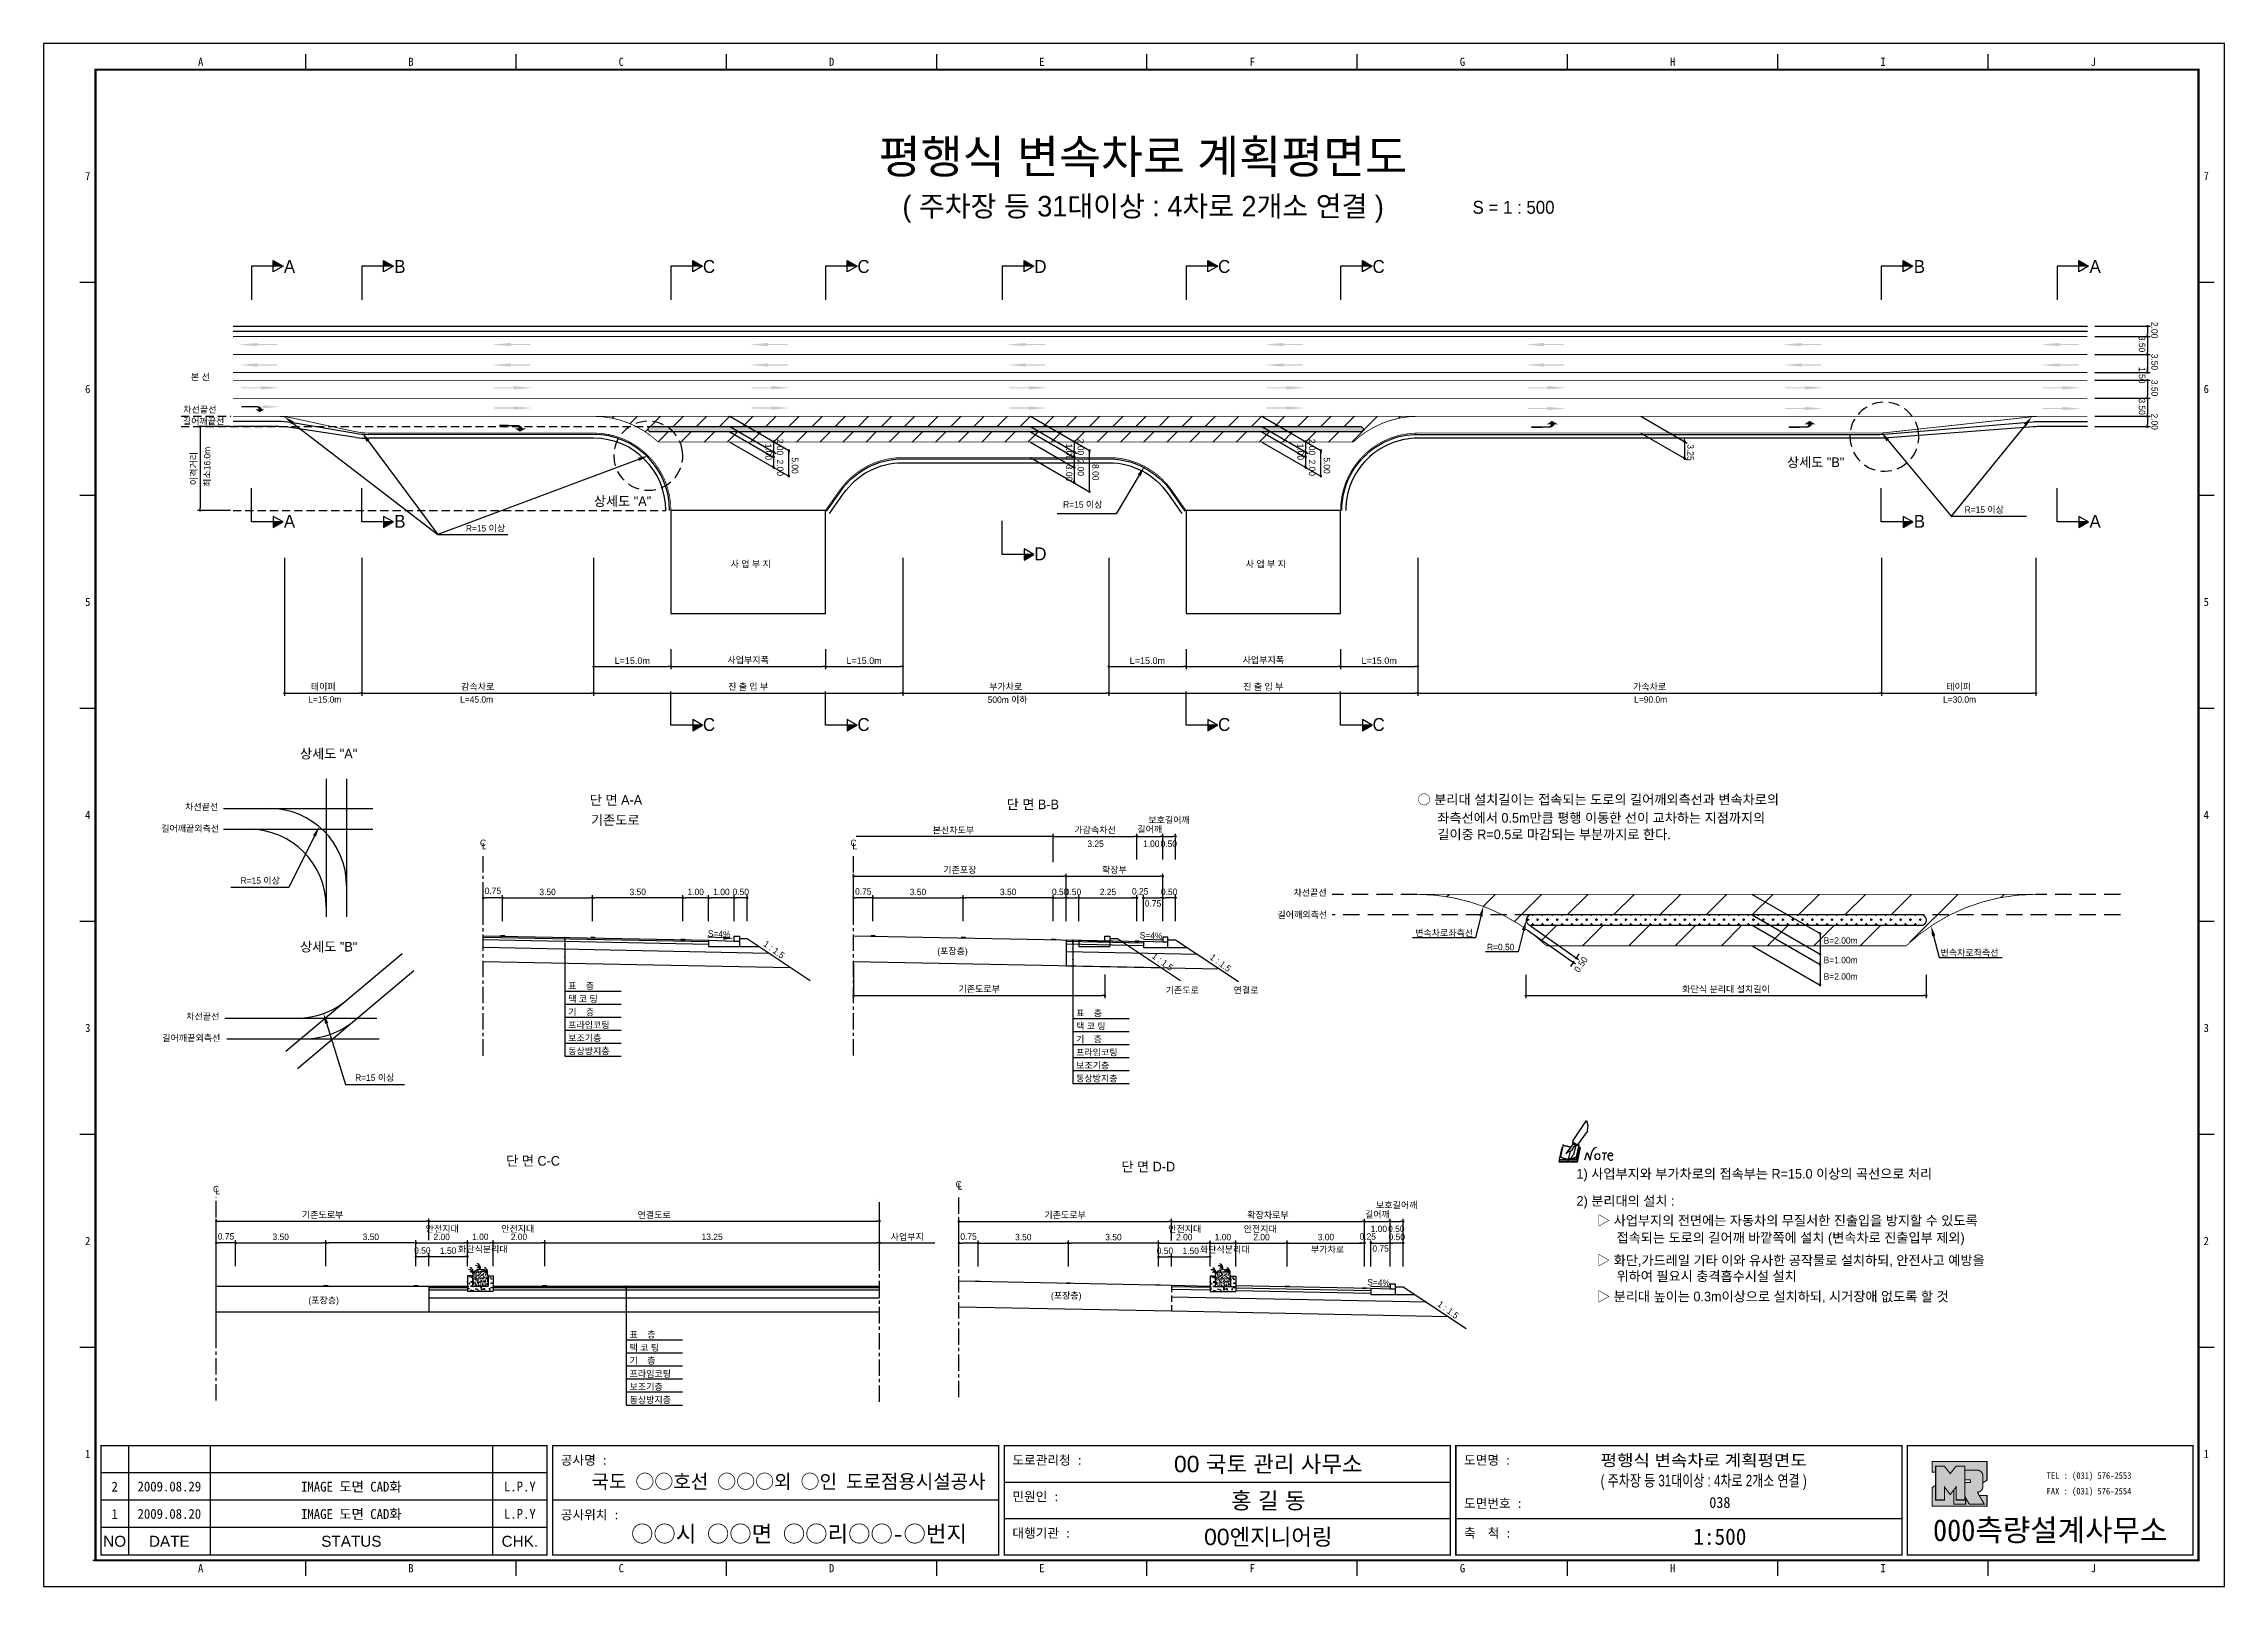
# Model space of a CAD drawing. Header units: millimetres. Extents: x 503 to 927, y -4 to 295.
import ezdxf
from ezdxf.enums import TextEntityAlignment as Align

# ---------------------------------------------------------------- set-up
doc = ezdxf.new("R2010")
doc.units = ezdxf.units.MM
doc.linetypes.add('CENTER', pattern=[50.8, 31.75, -6.35, 6.35, -6.35])
doc.linetypes.add('HIDDEN', pattern=[9.525, 6.35, -3.175])
for name, color, linetype in [('CC-GSTR-0004', 4, 'Continuous'), ('CM-LANE-0030', 30, 'Continuous'), ('CZ-DIMT-0002', 7, 'Continuous'), ('CZ-EXST-0002', 1, 'Continuous'), ('CZ-LIN1-0007', 7, 'Continuous'), ('CZ-LIN2-0003', 3, 'Continuous'), ('CZ-LINE-0001', 7, 'Continuous'), ('CZ-TEXT-BOX0', 7, 'Continuous'), ('TITLE', 7, 'Continuous')]:
    doc.layers.add(name, color=color, linetype=linetype)
doc.styles.add('견고딕', font='arial.ttf')
doc.styles.add('돋움', font='')
doc.styles.add('돋음체', font='')
doc.styles.get('돋움').set_extended_font_data('Dotum')
doc.styles.get('돋음체').set_extended_font_data('DotumChe')

msp = doc.modelspace()

# ---------------------------------------------------------------- texts
at = {"layer": 'CZ-DIMT-0002', "style": '돋움'}
for s, height, p in [('A', 2.5, (550.89, 252.06)), ('B', 2.5, (572.31, 252.06)), ('C', 2.5, (632.33, 252.06)), ('C', 2.5, (662.33, 252.06)), ('D', 2.5, (696.66, 252.06)), ('C', 2.5, (732.33, 252.06)), ('C', 2.5, (762.33, 252.06)), ('B', 2.5, (867.31, 252.06)), ('A', 2.5, (901.42, 252.06)), ('본 선', 1.25, (533.59, 230.61)), ('차선끝선', 1.25, (533.48, 224.29)), ('길어깨끝선', 1.25, (534.21, 222.03)), ('상세도 "B"', 1.875, (847.16, 214.07)), ('상세도 "A"', 1.875, (615.53, 206.51)), ('A', 2.5, (550.89, 202.61)), ('B', 2.5, (572.31, 202.61)), ('R=15 이상', 1.25, (704.89, 205.86)), ('B', 2.5, (867.31, 202.61)), ('R=15 이상', 1.25, (879.9, 204.87)), ('A', 2.5, (901.42, 202.61)), ('R=15 이상', 1.25, (588.94, 201.26)), ('사 업 부 지', 1.25, (640.42, 194.32)), ('D', 2.5, (696.66, 196.29)), ('사 업 부 지', 1.25, (740.42, 194.32)), ('L=15.0m', 1.25, (557.73, 168.03)), ('L=45.0m', 1.25, (587.21, 168.03)), ('500m 이하', 1.25, (690.31, 167.99)), ('L=90.0m', 1.25, (815.13, 168.03)), ('L=30.0m', 1.25, (875.1, 168.03)), ('C', 2.5, (632.33, 163.18)), ('C', 2.5, (662.33, 163.18)), ('C', 2.5, (732.33, 163.18)), ('C', 2.5, (762.33, 163.18)), ('차선끝선', 1.25, (533.83, 147.21)), ('길어깨끝외측선', 1.25, (531.6, 143.01)), ('C', 1.25, (588.45, 140.22)), ('L', 1.25, (588.72, 139.56)), ('C', 1.25, (660.37, 140.22)), ('L', 1.25, (660.63, 139.57)), ('R=15 이상', 1.25, (545.21, 132.89)), ('차선끝선', 1.25, (749.02, 130.55)), ('차선끝선', 1.25, (534.06, 106.53)), ('길어깨끝외측선', 1.25, (531.82, 102.33)), ('R=15 이상', 1.25, (567.45, 94.65)), ('C', 1.25, (536.64, 73.02)), ('L', 1.25, (536.91, 72.63)), ('C', 1.25, (680.8, 73.95)), ('L', 1.25, (681.06, 73.56))]:
    msp.add_text(s, height=height, dxfattribs=at).set_placement(p, align=Align.MIDDLE_CENTER)
for s, rotation, p in [('3.50', 270, (909.9, 238.6)), ('2.00', 270, (912.34, 241.29)), ('3.50', 270, (912.34, 235.13)), ('1.50', 270, (909.9, 232.54)), ('3.50', 270, (912.34, 230.06)), ('3.50', 270, (909.9, 226.45)), ('2.00', 270, (912.34, 223.53)), ('최소16.0m', 90, (535.53, 209.29))]:
    msp.add_text(s, height=1.25, rotation=rotation, dxfattribs=at).set_placement(p)
for s, p in [('○ 분리대 설치길이는 접속되는 도로의 길어깨외측선과 변속차로의', (769.87, 148.62)), ('좌측선에서 0.5m만큼 평행 이동한 선이 교차하는 지점까지의', (773.72, 145.06)), ('길이중 R=0.5로 마감되는 부분까지로 한다.', (773.72, 141.86)), ('1) 사업부지와 부가차로의 접속부는 R=15.0 이상의 곡선으로 처리', (800.74, 75.99)), ('2) 분리대의 설치 :', (800.74, 70.73)), ('▷ 사업부지의 전면에는 자동차의 무질서한 진출입을 방지할 수 있도록', (804.72, 66.92)), ('접속되는 도로의 길어깨 바깥쪽에 설치 (변속차로 진출입부 제외)', (808.51, 63.6)), ('▷ 화단,가드레일 기타 이와 유사한 공작물로 설치하되, 안전사고 예방을', (804.72, 59.2)), ('위하여 필요시 충격흡수시설 설치', (808.51, 56.13)), ('▷ 분리대 높이는 0.3m이상으로 설치하되, 시거장애 없도록 할 것', (804.72, 52.18))]:
    msp.add_text(s, height=1.875, dxfattribs=at).set_placement(p, align=Align.MIDDLE_LEFT)
for s, p in [('3.25', (705.78, 139.42)), ('1.00', (716.59, 139.42)), ('0.50', (719.99, 139.42)), ('길어깨외측선', (742.68, 125.64)), ('변속차로좌측선', (769.41, 122.09)), ('(포장층)', (676.64, 118.58)), ('R=0.50', (783.35, 119.37)), ('B=2.00m', (848.72, 120.63)), ('변속차로좌측선', (871.4, 118.29)), ('B=1.00m', (848.72, 116.85)), ('B=2.00m', (848.72, 113.66)), ('표    층', (604.99, 111.84)), ('택 코 팅', (604.99, 109.31)), ('기존도로', (720.98, 110.98)), ('연결로', (734.17, 110.98)), ('기    층', (604.99, 106.77)), ('표    층', (703.59, 106.53)), ('프라임코팅', (604.99, 104.24)), ('보조기층', (604.99, 101.71)), ('기    층', (703.59, 101.47)), ('택 코 팅', (703.59, 104)), ('동상방지층', (604.99, 99.18)), ('프라임코팅', (703.59, 98.94)), ('보조기층', (703.59, 96.4)), ('동상방지층', (703.59, 93.87)), ('안전지대', (577.31, 64.7)), ('안전지대', (591.98, 64.7)), ('사업부지', (667.59, 63.13)), ('안전지대', (721.47, 64.66)), ('안전지대', (736.13, 64.66)), ('1.00', (760.78, 64.69)), ('0.50', (764.17, 64.69)), ('화단식분리대', (583.58, 60.73)), ('화단식분리대', (727.61, 60.68)), ('부가차로', (749.19, 60.68)), ('(포장층)', (554.56, 50.82)), ('(포장층)', (698.71, 51.74)), ('표    층', (616.9, 44.16)), ('택 코 팅', (616.9, 41.63)), ('기    층', (616.9, 39.1)), ('프라임코팅', (616.9, 36.57)), ('보조기층', (616.9, 34.04)), ('동상방지층', (616.9, 31.5))]:
    msp.add_text(s, height=1.25, dxfattribs=at).set_placement(p)
for s, rotation, p in [('S=4%', 357.7094, (634.29, 122.54)), ('S=4%', 357.7094, (718.14, 122.22)), ('1 : 1.5', 323.8881, (644.95, 119.5)), ('1 : 1.5', 323.8881, (720.38, 117.13)), ('1 : 1.5', 323.8881, (731.63, 116.93)), ('S=4%', 357.7094, (762.32, 54.88)), ('1 : 1.5', 323.8881, (775.81, 49.59))]:
    msp.add_text(s, height=1.25, rotation=rotation, dxfattribs=at).set_placement(p, align=Align.MIDDLE_CENTER)
at = {"layer": 'CZ-DIMT-0002', "char_height": 1.25, "attachment_point": 5, "style": '돋움'}
for s, insert, rotation in [('1.00', (643.86, 216.08), 270), ('\\A1;2.00', (646.12, 217.03), 270), ('1.00', (702.23, 216.08), 270), ('\\A1;2.00', (704.49, 217.03), 270), ('1.00', (747.13, 216.08), 270), ('\\A1;2.00', (749.39, 217.03), 270), ('3.25', (822.87, 215.97), 270), ('2.00', (646.12, 213), 270), ('5.00', (649.01, 213.43), 270), ('3.00', (702.23, 211.98), 270), ('2.00', (704.49, 213), 270), ('8.00', (707.38, 212.12), 270), ('2.00', (749.39, 213), 270), ('5.00', (752.28, 213.43), 270), ('\\A1;0.50', (801.59, 116.61), 54.9032)]:
    msp.add_mtext(s, dxfattribs=dict(at, insert=insert, rotation=rotation))
at = {"layer": 'CZ-DIMT-0002', "insert": (679.78, 142.6), "char_height": 1.25, "attachment_point": 5, "style": '돋움'}
msp.add_mtext('본선차도부', dxfattribs=at)
at = {"layer": 'CZ-LINE-0001', "insert": (532.36, 212.85), "char_height": 1.25, "attachment_point": 5, "rotation": 90, "style": '돋움'}
msp.add_mtext('\\A1;이격거리', dxfattribs=at)
at = {"layer": 'CZ-LINE-0001', "char_height": 1.25, "attachment_point": 5, "style": '돋움'}
for s, insert in [('\\A1;{\\fArial|b0|i0|c0|p32;L=15.0m}', (617.43, 175.56)), ('\\A1;사업부지폭', (639.93, 175.62)), ('\\A1;{\\fArial|b0|i0|c0|p32;L=15.0m}', (662.43, 175.56)), ('\\A1;{\\fArial|b0|i0|c0|p32;L=15.0m}', (717.43, 175.56)), ('\\A1;사업부지폭', (739.93, 175.62)), ('\\A1;{\\fArial|b0|i0|c0|p32;L=15.0m}', (762.43, 175.56)), ('\\A1;테이퍼', (557.43, 170.45)), ('\\A1;감속차로', (587.43, 170.45)), ('\\A1;진 출 입 부', (639.93, 170.45)), ('\\A1;부가차로', (689.93, 170.45)), ('\\A1;진 출 입 부', (739.93, 170.45)), ('\\A1;가속차로', (814.93, 170.45)), ('\\A1;테이퍼', (874.93, 170.45)), ('\\A1;보호길어깨', (721.65, 144.58)), ('\\A1;가감속차선', (707.28, 142.66)), ('\\A1;길어깨', (717.9, 142.78)), ('\\A1;기존포장', (681.03, 134.91)), ('\\A1;확장부', (711.03, 134.91)), ('\\A1;0.75', (590.37, 130.9)), ('\\A1;3.50', (600.99, 130.68)), ('\\A1;3.50', (618.49, 130.68)), ('\\A1;1.00', (629.74, 130.68)), ('\\A1;1.00', (634.74, 130.68)), ('\\A1;0.50', (638.49, 130.7)), ('\\A1;0.75', (662.28, 130.78)), ('\\A1;3.50', (672.9, 130.68)), ('\\A1;3.50', (690.4, 130.68)), ('\\A1;0.50', (700.49, 130.69)), ('\\A1;0.50', (702.99, 130.69)), ('\\A1;2.25', (709.78, 130.68)), ('\\A1;0.25', (716.03, 130.79)), ('\\A1;0.50', (721.65, 130.71)), ('\\A1;0.75', (718.53, 128.46)), ('\\A1;기존도로부', (684.78, 111.77)), ('\\A1;화단식 분리대 설치길이', (829.77, 111.75)), ('\\A1;기존도로부', (557.31, 67.97)), ('\\A1;연결도로', (621.68, 67.97)), ('\\A1;기존도로부', (701.46, 67.93)), ('\\A1;확장차로{\\fGulimChe|b0|i0|c129|p32;부}', (740.84, 67.93)), ('\\A1;길어깨', (762.09, 68.05)), ('\\A1;보호길어깨', (765.84, 69.85)), ('\\A1;0.75', (538.56, 63.84)), ('\\A1;3.50', (549.18, 63.74)), ('\\A1;3.50', (566.68, 63.74)), ('\\A1;2.00', (580.43, 63.74)), ('\\A1;1.00', (587.93, 63.75)), ('\\A1;2.00', (595.43, 63.74)), ('\\A1;13.25', (632.93, 63.75)), ('\\A1;0.75', (682.71, 63.8)), ('\\A1;3.50', (693.34, 63.7)), ('\\A1;3.50', (710.84, 63.7)), ('\\A1;2.00', (724.59, 63.7)), ('\\A1;1.00', (732.09, 63.7)), ('\\A1;2.00', (739.59, 63.7)), ('\\A1;0.25', (760.21, 63.8)), ('\\A1;0.50', (765.84, 63.73)), ('\\A1;0.50', (576.68, 61.09)), ('\\A1;1.50', (581.68, 61.07)), ('\\A1;0.50', (720.84, 61.04)), ('\\A1;1.50', (725.84, 61.02)), ('\\A1;0.75', (762.71, 61.48))]:
    msp.add_mtext(s, dxfattribs=dict(at, insert=insert))
at = {"layer": 'CZ-LINE-0001', "color": 2, "insert": (752.09, 63.7), "char_height": 1.25, "attachment_point": 5, "style": '돋움'}
msp.add_mtext('\\A1;3.00', dxfattribs=at)
at = {"layer": 'CZ-TEXT-BOX0', "style": '돋움'}
for s, p in [('상세도 "A"', (558.47, 157.52)), ('단 면 A-A', (614.27, 148.54)), ('단 면 B-B', (695.19, 147.68)), ('기존도로', (614.13, 144.64)), ('상세도 "B"', (558.49, 120.06)), ('단 면 C-C', (598.17, 78.51)), ('단 면 D-D', (717.6, 77.39))]:
    msp.add_text(s, height=1.875, dxfattribs=at).set_placement(p, align=Align.MIDDLE_CENTER)
at = {"layer": 'TITLE', "color": 3, "linetype": 'Continuous', "style": '돋음체'}
for s, p in [('A', (533.64, 291.78)), ('B', (574.47, 291.78)), ('C', (615.29, 291.78)), ('D', (656.12, 291.78)), ('E', (696.94, 291.78)), ('F', (737.77, 291.78)), ('G', (778.59, 291.78)), ('H', (819.42, 291.78)), ('I', (860.24, 291.78)), ('J', (901.07, 291.78)), ('7', (511.72, 269.61)), ('7', (922.99, 269.61)), ('6', (511.72, 228.28)), ('6', (922.99, 228.28)), ('5', (511.72, 186.95)), ('5', (922.99, 186.95)), ('4', (511.72, 145.62)), ('4', (922.99, 145.62)), ('3', (511.72, 104.29)), ('3', (922.99, 104.29)), ('2', (511.72, 62.96)), ('2', (922.99, 62.96)), ('1', (511.72, 21.63)), ('1', (922.99, 21.63)), ('A', (533.64, -0.55)), ('B', (574.47, -0.55)), ('C', (615.29, -0.55)), ('D', (656.12, -0.55)), ('E', (696.94, -0.55)), ('F', (737.77, -0.55)), ('G', (778.59, -0.55)), ('H', (819.42, -0.55)), ('I', (860.24, -0.55)), ('J', (901.07, -0.55))]:
    msp.add_text(s, height=1.59, dxfattribs=at).set_placement(p, align=Align.MIDDLE)
at = {"layer": 'TITLE', "style": '돋움'}
for s, height, p in [('평행식 변속차로 계획평면도', 6.5, (716.57, 273.39)), ('( 주차장 등 31대이상 : 4차로 2개소 연결 )', 4, (716.61, 263.76))]:
    msp.add_text(s, height=height, dxfattribs=at).set_placement(p, align=Align.MIDDLE_CENTER)
msp.add_text('S = 1 : 500', height=2.5, dxfattribs=at).set_placement((780.56, 263.54), align=Align.MIDDLE_LEFT)
at = {"layer": 'TITLE', "style": '돋음체'}
for s, p in [('공사명 : ', (603.56, 19.53)), ('도로관리청 :', (691.23, 19.53)), ('도면명 :', (778.9, 19.53)), ('민원인 :', (691.23, 12.46)), ('도면번호 :', (778.9, 11.14)), ('공사위치 :', (603.56, 8.92)), ('대행기관 :', (691.23, 5.38)), ('축  척 :', (778.9, 5.38))]:
    msp.add_text(s, height=1.804, dxfattribs=at).set_placement(p)
at = {"layer": 'TITLE', "color": 7, "linetype": 'Continuous'}
for s, height, style, p in [('00 국토 관리 사무소', 3.1832, '견고딕', (740.9, 19.71)), ('국도 ○○호선 ○○○외 ○인 도로점용시설공사', 2.7, '돋음체', (647.77, 16.32)), ('홍 길 동', 3.183, '견고딕', (740.9, 12.63)), ('○○시 ○○면 ○○리○○-○번지', 3.1832, '돋음체', (649.8, 6.16)), ('00엔지니어링', 3.183, '견고딕', (740.9, 5.56))]:
    msp.add_text(s, height=height, dxfattribs=dict(at, style=style)).set_placement(p, align=Align.MIDDLE)
at = {"layer": 'TITLE', "style": '돋움'}
for s, width, p, p2 in [('평행식 변속차로 계획평면도', 1.010039, (805.43, 19.28), (845.43, 19.28)), ('( 주차장 등 31대이상 : 4차로 2개소 연결 )', 0.670122, (805.43, 15.33), (845.43, 15.33))]:
    msp.add_text(s, height=2.25, dxfattribs=dict(at, width=width)).set_placement(p, p2, align=Align.FIT)
at = {"layer": 'TITLE', "color": 180, "style": '돋음체'}
for s, p in [('TEL : (031) 576-2553', (892, 16.8)), ('FAX : (031) 576-2554', (892, 13.77))]:
    msp.add_text(s, height=1.2733, dxfattribs=at).set_placement(p)
at = {"layer": 'TITLE', "color": 1, "linetype": 'Continuous', "style": '돋음체'}
msp.add_text('2', height=1.91, dxfattribs=at).set_placement((516.95, 15.29), align=Align.MIDDLE)
at = {"layer": 'TITLE', "linetype": 'Continuous'}
for s, height, style, p in [('2009.08.29', 1.91, '돋음체', (527.56, 15.29)), ('L.P.Y', 1.91, '돋음체', (595.6, 15.29)), ('038', 2.122, '돋음체', (828.57, 12.2)), ('1', 1.91, '돋음체', (516.95, 9.98)), ('2009.08.20', 1.91, '돋음체', (527.56, 9.98)), ('L.P.Y', 1.91, '돋음체', (595.6, 9.98)), ('NO', 2.122, '견고딕', (516.95, 4.68)), ('DATE', 2.122, '견고딕', (527.56, 4.68)), ('STATUS', 2.122, '견고딕', (562.9, 4.68)), ('CHK.', 2.122, '견고딕', (595.6, 4.68)), ('1:500', 3.183, '돋음체', (828.57, 5.56))]:
    msp.add_text(s, height=height, dxfattribs=dict(at, style=style)).set_placement(p, align=Align.MIDDLE)
at = {"layer": 'TITLE', "style": '돋음체'}
for p in [(562.9, 15.29), (562.9, 9.98)]:
    msp.add_text('IMAGE 도면 CAD화', height=1.9099, dxfattribs=at).set_placement(p, align=Align.MIDDLE)
at = {"layer": 'TITLE', "color": 180, "style": '돋음체'}
msp.add_text('000측량설계사무소', height=4.244, dxfattribs=at).set_placement((892.7, 4.71), align=Align.CENTER)

# ---------------------------------------------------------------- blocks, each defined once
blk = doc.blocks.new('note')
for p, q in [((0.85, 3.5), (3.53, 7.57)), ((1.8, 2.79), (3.74, 5.46)), ((3.53, 7.57), (3.8, 6.64)), ((3.8, 6.64), (3.69, 5.72)), ((3.69, 5.72), (3.74, 5.46)), ((-1.24, 2.36), (-1.77, 0)), ((-1.77, 0), (1.77, 0)), ((-1.77, 0), (-1.77, -0.3)), ((-1.53, 0.52), (-1.55, 0.54)), ((-1.01, 2.9), (-1.53, 0.52)), ((-1.48, 0.48), (-1.53, 0.52)), ((-1.43, 0.44), (-1.48, 0.48)), ((-1.38, 0.41), (-1.43, 0.44)), ((-1.33, 0.4), (-1.38, 0.41)), ((-1.27, 0.37), (-1.33, 0.4)), ((-1.22, 0.35), (-1.27, 0.37)), ((-1.13, 2.36), (-1.24, 2.36)), ((-1.17, 0.33), (-1.22, 0.35)), ((-1.12, 0.32), (-1.17, 0.33)), ((-1.02, 0.25), (-1.12, 0.32)), ((-0.97, 0.22), (-1.02, 0.25)), ((-1, 2.9), (-1.01, 2.9)), ((-0.98, 2.85), (-1, 2.9)), ((-0.95, 2.8), (-0.98, 2.85)), ((-0.93, 0.21), (-0.97, 0.22)), ((-0.9, 2.75), (-0.95, 2.8)), ((-0.88, 0.19), (-0.93, 0.21)), ((-0.85, 2.72), (-0.9, 2.75)), ((-0.8, 0.18), (-0.88, 0.19)), ((-0.79, 2.69), (-0.85, 2.72)), ((-0.75, 0.17), (-0.8, 0.18)), ((-0.74, 2.68), (-0.79, 2.69)), ((-0.7, 0.16), (-0.75, 0.17)), ((-0.69, 2.65), (-0.74, 2.68)), ((-0.64, 0.15), (-0.7, 0.16)), ((-0.64, 2.65), (-0.69, 2.65)), ((-0.59, 2.63), (-0.64, 2.65)), ((-0.58, 0.14), (-0.64, 0.15)), ((-0.54, 2.62), (-0.59, 2.63)), ((-0.53, 0.13), (-0.58, 0.14)), ((-0.48, 2.61), (-0.54, 2.62)), ((-0.48, 0.12), (-0.53, 0.13)), ((-0.43, 2.61), (-0.48, 2.61)), ((-0.43, 0.11), (-0.48, 0.12)), ((0.75, 2.77), (-0.46, 1.16)), ((0.37, 2.24), (-0.46, 1.16)), ((-0.46, 1.16), (-0.08, 1.47)), ((-0.38, 2.59), (-0.43, 2.61)), ((-0.38, 0.08), (-0.43, 0.11)), ((-0.33, 2.59), (-0.38, 2.59)), ((-0.29, 0.06), (-0.38, 0.08)), ((-0.27, 2.58), (-0.33, 2.59)), ((-0.23, 0.05), (-0.29, 0.06)), ((-0.22, 2.57), (-0.27, 2.58)), ((-0.16, 0.04), (-0.23, 0.05)), ((-0.17, 2.56), (-0.22, 2.57)), ((-0.12, 2.55), (-0.17, 2.56)), ((-0.11, 0.03), (-0.16, 0.04)), ((-0.07, 2.53), (-0.12, 2.55)), ((-0.04, 0.02), (-0.11, 0.03)), ((-0.08, 1.47), (0.72, 1.75)), ((-0.01, 2.51), (-0.07, 2.53)), ((-0.05, -0.3), (-0.05, 0)), ((0, 0), (-0.04, 0.02)), ((0.04, 2.5), (-0.01, 2.51)), ((0.37, 1.63), (0, 0)), ((0, 0), (1.6, 0.53)), ((0, 0), (1.65, 0.18)), ((0, 0.01), (0.06, 0.04)), ((0, -0.3), (0, 0)), ((0.09, 2.48), (0.04, 2.5)), ((0.05, -0.3), (0.05, 0)), ((0.06, 0.04), (0.11, 0.07)), ((0.14, 2.48), (0.09, 2.48)), ((0.11, 0.07), (0.16, 0.09)), ((0.2, 2.47), (0.14, 2.48)), ((0.16, 0.09), (0.21, 0.12)), ((0.26, 2.43), (0.18, 2.46)), ((0.21, 0.12), (0.27, 0.14)), ((0.34, 2.4), (0.26, 2.43)), ((0.27, 0.14), (0.36, 0.19)), ((0.45, 2.37), (0.34, 2.4)), ((0.36, 0.19), (0.41, 0.22)), ((0.41, 0.22), (0.46, 0.27)), ((0.46, 0.27), (0.51, 0.3)), ((0.51, 0.3), (0.56, 0.34)), ((0.56, 0.34), (0.6, 0.4)), ((0.6, 0.4), (0.64, 0.45)), ((0.64, 0.45), (0.67, 0.51)), ((0.67, 0.51), (0.74, 0.58)), ((0.72, 1.75), (1.16, 2.53)), ((0.74, 0.58), (0.79, 0.63)), ((1, 3.1), (0.75, 2.77)), ((0.79, 0.63), (0.83, 0.68)), ((0.83, 0.68), (0.86, 0.73)), ((0.85, 3.5), (1.8, 2.79)), ((1, 3.4), (0.85, 3.21)), ((0.85, 3.21), (1.52, 2.71)), ((0.86, 0.73), (0.89, 0.79)), ((0.89, 0.84), (0.92, 0.89)), ((0.89, 0.79), (0.89, 0.84)), ((0.92, 0.89), (0.96, 0.95)), ((0.96, 0.95), (1.01, 0.97)), ((1.47, 2.74), (1.01, 0.97)), ((1.16, 2.53), (1.37, 2.82)), ((2.13, 2.84), (1.44, 2.63)), ((1.52, 2.71), (1.66, 2.9)), ((1.6, 0.53), (2.13, 2.84)), ((1.65, 0.18), (2.19, 2.48)), ((1.77, 0), (2.3, 2.36)), ((1.77, -0.3), (2.3, 2.07)), ((1.77, -0.38), (2.3, 1.99)), ((1.77, -0.44), (2.3, 1.93)), ((1.77, 0), (1.77, -0.3)), ((2.19, 2.48), (2.04, 2.47)), ((2.3, 2.36), (2.16, 2.36)), ((2.3, 2.36), (2.3, 2.07)), ((3.21, -0.08), (3.68, 1.4)), ((3.68, 1.4), (4.26, -0.14)), ((4.26, -0.14), (4.56, 1.44)), ((6.55, 1.34), (7.46, 1.34)), ((7.01, 1.34), (6.87, -0.11)), ((7.71, 0.77), (7.71, 0.55)), ((7.71, 0.77), (8.67, 0.77)), ((-1.77, -0.3), (1.77, -0.3)), ((-1.77, -0.43), (-1.77, -0.3)), ((-1.77, -0.37), (1.77, -0.37)), ((-1.77, -0.43), (1.77, -0.43))]:
    blk.add_line(p, q)
for centre, major_axis, start_param, end_param in [((0.4, 2.31), (0.0702, 0.0702), 3.283946, 6.425539), ((5.68, 1.23), (-0.806, 0.806), -0.591174, 0.597824), ((5.66, 0.58), (-0.378, 0.378), 3.926991, 10.210176), ((8.3, 0.49), (0.422, 0.422), 2.265602, 4.634911), ((8.19, 0.77), (-0.342, 0.342), 3.926991, 7.068583)]:
    blk.add_ellipse(centre, major_axis=major_axis, ratio=1, start_param=start_param, end_param=end_param)
blk = doc.blocks.new('_Dot')
at = {"color": 0, "linetype": 'ByBlock', "lineweight": -2}
blk.add_line((-0.5, 0), (-1, 0), dxfattribs=at)
at = {"color": 0, "linetype": 'ByBlock', "const_width": 0.5}
blk.add_lwpolyline([(-0.25, 0, 1), (0.25, 0, 1)], format="xyb", close=True, dxfattribs=at)

# ---------------------------------------------------------------- hatches: boundary and pattern name
at = {"layer": 'CM-LANE-0030'}
h = msp.add_hatch(dxfattribs=at)
h.set_pattern_fill('ANSI31', color=256, style=0)
h.set_pattern_definition([(45, (-1966.1947, 453.6785), (-2.245064, 2.245064), [])])
h.paths.add_polyline_path([(757.38, 217.98, -0.191871), (769.93, 222.98), (609.93, 222.98, -0.191871), (622.48, 217.98)])
h.paths.add_polyline_path([(620.84, 219.98, 0.002096), (620.71, 220.07, -0.732581), (621, 220.98), (758.86, 220.98, -0.732581), (759.15, 220.07, 0.002096), (759.02, 219.98)], flags=16)
h = msp.add_hatch(dxfattribs=at)
h.set_pattern_fill('ANSI31', color=256, scale=2, style=0)
h.set_pattern_definition([(45, (-510.068, 586.325), (-4.490128, 4.490128), [])])
h.paths.add_polyline_path([(864.72, 120.22, -0.191871), (889.82, 130.22), (769.82, 130.22, -0.191871), (794.92, 120.22)])
h.paths.add_polyline_path([(791.64, 124.22, 0.002096), (791.38, 124.4, -0.732581), (791.96, 126.22), (867.69, 126.22, -0.732581), (868.26, 124.4, 0.002096), (868, 124.22)], flags=16)
at = {"layer": 'CZ-EXST-0002'}
h = msp.add_hatch(dxfattribs=at)
h.set_pattern_fill('AR-CONC', color=256, scale=0.01, style=0)
h.set_pattern_definition([(50, (-522.6848, 3537.044), (1.8218467, -0.15939086), [0.1905, -2.0955]), (355, (-522.6848, 3537.044), (-0.3524283, 1.9105664), [0.1524, -1.6764]), (100.451, (-522.533, 3537.0308), (1.469425, 1.7511669), [0.1619, -1.7809]), (46.1842, (-522.6848, 3537.552), (2.7107904, -0.4204233), [0.28575, -3.14325]), (96.6356, (-522.459, 3537.517), (2.3740423, 2.4742556), [0.24285, -2.67135]), (351.184, (-522.6848, 3537.552), (2.374046, 2.4742512), [0.2286, -2.5146]), (21, (-522.4308, 3537.425), (1.5161488, -1.0226552), [0.1905, -2.0955]), (326, (-522.4308, 3537.425), (0.6180203, 1.8418797), [0.1524, -1.6764]), (71.4514, (-522.3045, 3537.3398), (2.1341649, 0.8192286), [0.1619, -1.7809]), (37.5, (-522.6848, 3537.04403), (0.03088603, 0.84555039), [0, -1.65608, 0, -1.7018, 0, -1.68275]), (7.5, (-522.6848, 3537.044), (0.66819663, 1.00180575), [0, -0.97028, 0, -1.61798, 0, -0.64135]), (327.5, (-523.2512, 3537.04403), (1.35590595, -0.05728744), [0, -0.635, 0, -1.9812, 0, -2.6289]), (317.5, (-523.5052, 3537.044), (1.4812918, 0.2542649), [0, -0.8255, 0, -1.31572, 0, -1.8669])])
h.paths.add_polyline_path([(590.43, 53.2), (590.43, 56.2), (589.43, 56.2), (589.43, 54.2), (586.43, 54.2), (586.43, 56.2), (585.43, 56.2), (585.43, 53.2)])
h = msp.add_hatch(dxfattribs=at)
h.set_pattern_fill('AR-SAND', color=256, scale=0.01, style=0)
h.set_pattern_definition([(37.5, (-522.6848, 3537.04403), (-0.016000313, 0.489413237), [0, -0.38608, 0, -0.4318, 0, -0.41275]), (7.5, (-522.6848, 3537.04403), (0.44952328, 0.7168251), [0, -0.20828, 0, -0.34798, 0, -0.13335]), (327.5, (-522.99723, 3537.04403), (0.79099237, 0.001437185), [0, -0.127, 0, -0.4572, 0, -0.5969]), (317.5, (-522.9972, 3537.04403), (0.76355645, 0.22292932), [0, -0.0635, 0, -0.29972, 0, -0.3429])])
edge = h.paths.add_edge_path()
edge.add_ellipse((587.93, 56.2), major_axis=(-1.5, 0), ratio=0.829212, start_angle=180, end_angle=360)
edge.add_line((586.43, 56.2), (586.43, 54.2))
edge.add_line((586.43, 54.2), (589.43, 54.2))
edge.add_line((589.43, 54.2), (589.43, 56.2))
h = msp.add_hatch(dxfattribs=at)
h.set_pattern_fill('AR-CONC', color=256, scale=0.01, style=0)
h.set_pattern_definition([(50, (-378.5301, 3536.9987), (1.8218467, -0.15939086), [0.1905, -2.0955]), (355, (-378.5301, 3536.9987), (-0.3524283, 1.9105664), [0.1524, -1.6764]), (100.451, (-378.3783, 3536.9854), (1.469425, 1.7511669), [0.1619, -1.7809]), (46.1842, (-378.5301, 3537.5067), (2.7107904, -0.4204233), [0.28575, -3.14325]), (96.6356, (-378.3042, 3537.4716), (2.3740423, 2.4742556), [0.24285, -2.67135]), (351.184, (-378.53, 3537.5067), (2.374046, 2.4742512), [0.2286, -2.5146]), (21, (-378.2761, 3537.3797), (1.5161488, -1.0226552), [0.1905, -2.0955]), (326, (-378.2761, 3537.3797), (0.6180203, 1.8418797), [0.1524, -1.6764]), (71.4514, (-378.1498, 3537.2945), (2.1341649, 0.8192286), [0.1619, -1.7809]), (37.5, (-378.5301, 3536.9987), (0.03088603, 0.84555039), [0, -1.65608, 0, -1.7018, 0, -1.68275]), (7.5, (-378.5301, 3536.9987), (0.66819663, 1.00180575), [0, -0.97028, 0, -1.61798, 0, -0.64135]), (327.5, (-379.09655, 3536.9987), (1.35590595, -0.05728744), [0, -0.635, 0, -1.9812, 0, -2.6289]), (317.5, (-379.3505, 3536.9987), (1.4812918, 0.2542649), [0, -0.8255, 0, -1.31572, 0, -1.8669])])
h.paths.add_polyline_path([(734.59, 53.15), (734.59, 56.15), (733.59, 56.15), (733.59, 54.15), (730.59, 54.15), (730.59, 56.15), (729.59, 56.15), (729.59, 53.15)])
h = msp.add_hatch(dxfattribs=at)
h.set_pattern_fill('AR-SAND', color=256, scale=0.01, style=0)
h.set_pattern_definition([(37.5, (-378.53013, 3536.9987), (-0.016000313, 0.489413237), [0, -0.38608, 0, -0.4318, 0, -0.41275]), (7.5, (-378.5301, 3536.9987), (0.44952328, 0.7168251), [0, -0.20828, 0, -0.34798, 0, -0.13335]), (327.5, (-378.84255, 3536.9987), (0.79099237, 0.001437185), [0, -0.127, 0, -0.4572, 0, -0.5969]), (317.5, (-378.84255, 3536.9987), (0.76355645, 0.22292932), [0, -0.0635, 0, -0.29972, 0, -0.3429])])
edge = h.paths.add_edge_path()
edge.add_ellipse((732.09, 56.15), major_axis=(-1.5, 0), ratio=0.829212, start_angle=180, end_angle=360)
edge.add_line((730.59, 56.15), (730.59, 54.15))
edge.add_line((730.59, 54.15), (733.59, 54.15))
edge.add_line((733.59, 54.15), (733.59, 56.15))
msp.add_hatch(color=256, dxfattribs=at).paths.add_polyline_path([(719.96, 54.35), (719.96, 54.47), (719.21, 54.49), (719.21, 54.36)])
at = {"layer": 'CZ-LIN1-0007'}
for points in [[(544.68, 237.22), (544.68, 237.01), (548.51, 237.01), (548.51, 236.79), (544.68, 236.79), (544.68, 236.58), (541.03, 236.9)], [(593.81, 237.22), (593.81, 237.01), (597.63, 237.01), (597.63, 236.79), (593.81, 236.79), (593.81, 236.58), (590.16, 236.9)], [(643.81, 237.22), (643.81, 237.01), (647.63, 237.01), (647.63, 236.79), (643.81, 236.79), (643.81, 236.58), (640.16, 236.9)], [(693.81, 237.22), (693.81, 237.01), (697.63, 237.01), (697.63, 236.79), (693.81, 236.79), (693.81, 236.58), (690.16, 236.9)], [(743.81, 237.22), (743.81, 237.01), (747.63, 237.01), (747.63, 236.79), (743.81, 236.79), (743.81, 236.58), (740.16, 236.9)], [(794.45, 237.22), (794.45, 237.01), (798.28, 237.01), (798.28, 236.79), (794.45, 236.79), (794.45, 236.58), (790.8, 236.9)], [(844.45, 237.22), (844.45, 237.01), (848.28, 237.01), (848.28, 236.79), (844.45, 236.79), (844.45, 236.58), (840.8, 236.9)], [(894.45, 237.22), (894.45, 237.01), (898.28, 237.01), (898.28, 236.79), (894.45, 236.79), (894.45, 236.58), (890.8, 236.9)], [(544.68, 233.26), (544.68, 233.05), (548.51, 233.05), (548.51, 232.84), (544.68, 232.83), (544.68, 232.62), (541.03, 232.94)], [(593.81, 233.26), (593.81, 233.05), (597.63, 233.05), (597.63, 232.84), (593.81, 232.83), (593.81, 232.62), (590.16, 232.94)], [(643.81, 233.26), (643.81, 233.05), (647.63, 233.05), (647.63, 232.84), (643.81, 232.83), (643.81, 232.62), (640.16, 232.94)], [(693.81, 233.26), (693.81, 233.05), (697.63, 233.05), (697.63, 232.84), (693.81, 232.83), (693.81, 232.62), (690.16, 232.94)], [(743.81, 233.26), (743.81, 233.05), (747.63, 233.05), (747.63, 232.84), (743.81, 232.83), (743.81, 232.62), (740.16, 232.94)], [(794.45, 233.26), (794.45, 233.05), (798.28, 233.05), (798.28, 232.84), (794.45, 232.83), (794.45, 232.62), (790.8, 232.94)], [(844.45, 233.26), (844.45, 233.05), (848.28, 233.05), (848.28, 232.84), (844.45, 232.83), (844.45, 232.62), (840.8, 232.94)], [(894.45, 233.26), (894.45, 233.05), (898.28, 233.05), (898.28, 232.84), (894.45, 232.83), (894.45, 232.62), (890.8, 232.94)], [(545.29, 228.85), (545.29, 228.63), (541.47, 228.63), (541.47, 228.42), (545.29, 228.42), (545.29, 228.2), (548.94, 228.52)], [(594.41, 228.85), (594.41, 228.63), (590.59, 228.63), (590.59, 228.42), (594.41, 228.42), (594.41, 228.2), (598.06, 228.52)], [(644.41, 228.85), (644.41, 228.63), (640.59, 228.63), (640.59, 228.42), (644.41, 228.42), (644.41, 228.2), (648.06, 228.52)], [(694.41, 228.85), (694.41, 228.63), (690.59, 228.63), (690.59, 228.42), (694.41, 228.42), (694.41, 228.2), (698.06, 228.52)], [(744.41, 228.85), (744.41, 228.63), (740.59, 228.63), (740.59, 228.42), (744.41, 228.42), (744.41, 228.2), (748.06, 228.52)], [(795.06, 228.85), (795.06, 228.63), (791.23, 228.63), (791.23, 228.42), (795.06, 228.42), (795.06, 228.2), (798.71, 228.52)], [(845.06, 228.85), (845.06, 228.63), (841.23, 228.63), (841.23, 228.42), (845.06, 228.42), (845.06, 228.2), (848.71, 228.52)], [(895.06, 228.85), (895.06, 228.63), (891.23, 228.63), (891.23, 228.42), (895.06, 228.42), (895.06, 228.2), (898.71, 228.52)], [(544.65, 224.96, -0.267976), (545.56, 224.35), (546.11, 224.36), (545.08, 223.78), (544.25, 224.35), (544.86, 224.35, 0.504994), (544.59, 224.72), (541.53, 224.74), (541.54, 224.98)], [(545.78, 225.13), (545.78, 224.94), (542.35, 224.94), (542.35, 224.75), (545.78, 224.75), (545.78, 224.56), (549.05, 224.84)], [(594.41, 224.91), (594.41, 224.7), (590.59, 224.7), (590.59, 224.48), (594.41, 224.48), (594.41, 224.27), (598.06, 224.59)], [(644.41, 224.91), (644.41, 224.7), (640.59, 224.7), (640.59, 224.48), (644.41, 224.48), (644.41, 224.27), (648.06, 224.59)], [(694.41, 224.91), (694.41, 224.7), (690.59, 224.7), (690.59, 224.48), (694.41, 224.48), (694.41, 224.27), (698.06, 224.59)], [(744.41, 224.91), (744.41, 224.7), (740.59, 224.7), (740.59, 224.48), (744.41, 224.48), (744.41, 224.27), (748.06, 224.59)], [(795.06, 224.81), (795.06, 224.6), (791.23, 224.6), (791.23, 224.38), (795.06, 224.38), (795.06, 224.17), (798.71, 224.49)], [(845.06, 224.81), (845.06, 224.6), (841.23, 224.6), (841.23, 224.38), (845.06, 224.38), (845.06, 224.17), (848.71, 224.49)], [(895.06, 224.81), (895.06, 224.6), (891.23, 224.6), (891.23, 224.38), (895.06, 224.38), (895.06, 224.17), (898.71, 224.49)], [(595.13, 221.32, -0.267976), (596.16, 220.64), (596.79, 220.64), (595.62, 219.98), (594.68, 220.63), (595.37, 220.63, 0.504994), (595.06, 221.05), (591.6, 221.07), (591.6, 221.34)], [(795.47, 220.76, 0.267976), (796.5, 221.44), (797.13, 221.44), (795.96, 222.1), (795.02, 221.45), (795.71, 221.44, -0.504994), (795.4, 221.03), (791.94, 221.01), (791.94, 220.73)], [(845.47, 220.76, 0.267976), (846.5, 221.44), (847.13, 221.44), (845.96, 222.1), (845.02, 221.45), (845.71, 221.44, -0.504994), (845.4, 221.03), (841.94, 221.01), (841.94, 220.73)], [(592.62, 122.11), (592.62, 122.23), (591.87, 122.25), (591.87, 122.12)], [(610.12, 121.76), (610.12, 121.88), (609.37, 121.9), (609.37, 121.77)], [(627.62, 121.41), (627.62, 121.53), (626.87, 121.55), (626.87, 121.42)], [(664.53, 122.11), (664.53, 122.24), (663.78, 122.25), (663.78, 122.13)], [(682.03, 121.76), (682.03, 121.89), (681.28, 121.9), (681.28, 121.78)], [(699.53, 121.41), (699.53, 121.54), (698.78, 121.55), (698.78, 121.43)], [(715.78, 121.09), (715.78, 121.21), (715.03, 121.23), (715.03, 121.1)], [(684.96, 55.05), (684.96, 55.17), (684.21, 55.19), (684.21, 55.06)], [(558.31, 54.2), (558.31, 54.32), (557.56, 54.32), (557.56, 54.2)], [(575.81, 54.2), (575.81, 54.32), (575.06, 54.32), (575.06, 54.2)], [(600.81, 54.2), (600.81, 54.32), (600.06, 54.32), (600.06, 54.2)], [(702.46, 54.7), (702.46, 54.82), (701.71, 54.84), (701.71, 54.71)], [(744.96, 54.05), (744.97, 54.17), (744.22, 54.19), (744.21, 54.06)], [(759.96, 53.75), (759.97, 53.87), (759.22, 53.89), (759.21, 53.76)]]:
    msp.add_hatch(color=256, dxfattribs=at).paths.add_polyline_path(points)
at = {"layer": 'CZ-LIN2-0003'}
h = msp.add_hatch(dxfattribs=at)
h.set_pattern_fill('CROSS', color=256, scale=0.075, style=0)
h.set_pattern_definition([(0, (-1966.19473, 453.67847), (0.47625, 0.47625), [0.238125, -0.714375]), (90, (-1966.07567, 453.5594), (-0.47625, 0.47625), [0.238125, -0.714375])])
h.paths.add_polyline_path([(758.86, 220.98), (621, 220.98, 0.732581), (620.71, 220.07, -0.002096), (620.84, 219.98), (759.02, 219.98, -0.002096), (759.15, 220.07, 0.732581)])
h = msp.add_hatch(dxfattribs=at)
h.set_pattern_fill('CROSS', color=256, scale=0.15, style=0)
h.set_pattern_definition([(0, (-510.0678, 586.3251), (0.9525, 0.9525), [0.47625, -1.42875]), (90, (-509.8297, 586.087), (-0.9525, 0.9525), [0.47625, -1.42875])])
h.paths.add_polyline_path([(791.96, 126.22, 0.732581), (791.38, 124.4, -0.002096), (791.64, 124.22), (868, 124.22, -0.002096), (868.26, 124.4, 0.732581), (867.69, 126.22)])
at = {"layer": 'CZ-LINE-0001'}
for points in [[(547.73, 253.24), (547.73, 252.14), (549.63, 252.14)], [(569.15, 253.24), (569.15, 252.14), (571.06, 252.14)], [(629.17, 253.24), (629.17, 252.14), (631.08, 252.14)], [(659.17, 253.24), (659.17, 252.14), (661.08, 252.14)], [(693.5, 253.24), (693.5, 252.14), (695.41, 252.14)], [(729.17, 253.24), (729.17, 252.14), (731.08, 252.14)], [(759.17, 253.24), (759.17, 252.14), (761.08, 252.14)], [(864.15, 253.24), (864.15, 252.14), (866.06, 252.14)], [(898.26, 253.24), (898.26, 252.14), (900.16, 252.14)], [(549.63, 202.48), (547.73, 202.48), (547.73, 201.38)], [(571.06, 202.48), (569.15, 202.48), (569.15, 201.38)], [(866.06, 202.48), (864.15, 202.48), (864.15, 201.38)], [(900.16, 202.48), (898.26, 202.48), (898.26, 201.38)], [(695.41, 196.16), (693.5, 196.16), (693.5, 195.06)], [(631.08, 163.05), (629.17, 163.05), (629.17, 161.95)], [(661.08, 163.05), (659.17, 163.05), (659.17, 161.95)], [(731.08, 163.05), (729.17, 163.05), (729.17, 161.95)], [(761.08, 163.05), (759.17, 163.05), (759.17, 161.95)]]:
    msp.add_hatch(color=256, dxfattribs=at).paths.add_polyline_path(points)
at = {"layer": 'TITLE', "ltscale": 150}
h = msp.add_hatch(color=8, dxfattribs=at)
edge = h.paths.add_edge_path()
edge.add_line((880.43, 20.16), (869.76, 20.16))
edge.add_line((869.76, 20.16), (869.76, 18.08))
edge.add_line((869.76, 18.08), (870.47, 18.08))
edge.add_line((870.47, 18.08), (870.47, 19.25))
edge.add_line((870.47, 19.25), (872.16, 19.25))
edge.add_line((872.16, 19.25), (873.29, 17.8))
edge.add_line((873.29, 17.8), (874.42, 19.25))
edge.add_line((874.42, 19.25), (876.11, 19.25))
edge.add_line((876.11, 19.25), (876.11, 18.46))
edge.add_line((876.11, 18.46), (878.55, 18.46))
edge.add_arc((878.55, 17.39), 1.07, 0, 90, ccw=False)
edge.add_line((879.62, 17.39), (879.62, 16.02))
edge.add_line((879.62, 16.02), (880.43, 16.53))
edge.add_line((880.43, 16.53), (880.43, 20.16))
h.paths.add_polyline_path([(873.97, 14.63), (873.29, 13.75), (872.16, 15.21), (872.16, 12.69), (870.47, 12.69), (870.47, 15.54), (869.76, 15.1), (869.76, 11.47), (880.43, 11.47), (880.43, 13.55), (878.93, 13.55), (879.89, 11.9), (876.98, 11.9), (876.28, 13.11), (876.28, 11.9), (873.97, 11.9)])
msp.add_hatch(color=5, dxfattribs=at).paths.add_polyline_path([(876.11, 19.25), (874.42, 19.25), (873.29, 17.8), (872.16, 19.25), (870.47, 19.25), (870.47, 12.69), (872.16, 12.69), (872.16, 15.21), (873.29, 13.75), (874.42, 15.21), (874.42, 12.69), (876.11, 12.69)])
h = msp.add_hatch(color=161, dxfattribs=at)
edge = h.paths.add_edge_path()
edge.add_arc((878.55, 17.39), 1.07, 360, 450)
edge.add_line((878.55, 18.46), (876.11, 18.46))
edge.add_line((876.11, 18.46), (876.11, 16.6))
edge.add_line((876.11, 16.6), (877.1, 16.6))
edge.add_arc((877.1, 16.49), 0.113, 0, 90, ccw=False)
edge.add_line((877.22, 16.49), (877.22, 16.18))
edge.add_arc((877.1, 16.18), 0.113, 270, 360, ccw=False)
edge.add_line((877.1, 16.07), (876.11, 16.07))
edge.add_line((876.11, 16.07), (876.11, 12.69))
edge.add_line((876.11, 12.69), (874.42, 12.69))
edge.add_line((874.42, 12.69), (874.42, 15.21))
edge.add_line((874.42, 15.21), (873.97, 14.63))
edge.add_line((873.97, 14.63), (873.97, 11.9))
edge.add_line((873.97, 11.9), (876.28, 11.9))
edge.add_line((876.28, 11.9), (876.28, 13.11))
edge.add_line((876.28, 13.11), (876.98, 11.9))
edge.add_line((876.98, 11.9), (879.89, 11.9))
edge.add_line((879.89, 11.9), (878.55, 14.21))
edge.add_arc((878.55, 15.28), 1.07, 270, 360)
edge.add_line((879.62, 15.28), (879.62, 17.39))

# ---------------------------------------------------------------- linework, layer by layer
at = {"color": 0, "linetype": 'ByBlock', "lineweight": -2}
for p, q in [((911.58, 240.23), (911.58, 239.98)), ((911.58, 238.73), (911.58, 238.98)), ((911.58, 238.23), (911.58, 237.98)), ((911.58, 235.23), (911.58, 235.48)), ((911.58, 234.73), (911.58, 234.48)), ((911.58, 231.73), (911.58, 231.98)), ((911.58, 231.73), (911.58, 231.98)), ((911.58, 229.73), (911.58, 229.48)), ((911.58, 229.73), (911.58, 229.48)), ((911.58, 226.73), (911.58, 226.98)), ((911.58, 226.23), (911.58, 225.98)), ((911.58, 223.23), (911.58, 223.48)), ((911.58, 222.73), (911.58, 222.48)), ((911.58, 221.23), (911.58, 221.48)), ((644.87, 217.82), (644.87, 217.57)), ((644.87, 216.32), (644.87, 216.57)), ((647.83, 216.11), (647.83, 215.86)), ((703.24, 217.82), (703.24, 217.57)), ((703.24, 216.32), (703.24, 216.57)), ((706.2, 216.11), (706.2, 215.86)), ((748.14, 217.82), (748.14, 217.57)), ((748.14, 216.32), (748.14, 216.57)), ((751.1, 216.11), (751.1, 215.86)), ((821.72, 218.32), (821.72, 218.57)), ((821.72, 217.82), (821.72, 217.57)), ((644.87, 215.82), (644.87, 215.57)), ((644.87, 215.32), (644.87, 215.57)), ((644.87, 213.32), (644.87, 213.57)), ((647.83, 211.61), (647.83, 211.86)), ((703.24, 215.82), (703.24, 215.57)), ((703.24, 215.32), (703.24, 215.57)), ((703.24, 213.32), (703.24, 213.57)), ((748.14, 215.82), (748.14, 215.57)), ((748.14, 215.32), (748.14, 215.57)), ((748.14, 213.32), (748.14, 213.57)), ((751.1, 211.61), (751.1, 211.86)), ((821.72, 215.07), (821.72, 215.32)), ((703.24, 210.32), (703.24, 210.57)), ((706.2, 208.61), (706.2, 208.86)), ((698.9, 141.46), (698.65, 141.46)), ((848.02, 122.37), (848.02, 122.12)), ((799.98, 116.83), (799.84, 116.62)), ((800.85, 118.06), (800.99, 118.26)), ((848.02, 118.37), (848.02, 118.12)), ((848.02, 116.87), (848.02, 117.12)), ((848.02, 112.87), (848.02, 113.12))]:
    msp.add_line(p, q, dxfattribs=at)
at = {"color": 0, "linetype": 'ByBlock', "const_width": 0.25}
for points in [[(911.58, 240.35, 1), (911.58, 240.6, 1)], [(911.58, 238.35, 1), (911.58, 238.6, 1)], [(911.58, 238.6, 1), (911.58, 238.35, 1)], [(911.58, 234.85, 1), (911.58, 235.1, 1)], [(911.58, 235.1, 1), (911.58, 234.85, 1)], [(911.58, 231.6, 1), (911.58, 231.35, 1)], [(911.58, 231.6, 1), (911.58, 231.35, 1)], [(911.58, 229.85, 1), (911.58, 230.1, 1)], [(911.58, 229.85, 1), (911.58, 230.1, 1)], [(911.58, 226.35, 1), (911.58, 226.6, 1)], [(911.58, 226.6, 1), (911.58, 226.35, 1)], [(911.58, 223.1, 1), (911.58, 222.85, 1)], [(911.58, 222.85, 1), (911.58, 223.1, 1)], [(911.58, 221.1, 1), (911.58, 220.85, 1)], [(644.87, 217.95, 1), (644.87, 218.2, 1)], [(644.87, 216.2, 1), (644.87, 215.95, 1)], [(644.87, 215.95, 1), (644.87, 216.2, 1)], [(647.83, 216.24, 1), (647.83, 216.49, 1)], [(703.24, 217.95, 1), (703.24, 218.2, 1)], [(703.24, 215.95, 1), (703.24, 216.2, 1)], [(703.24, 216.2, 1), (703.24, 215.95, 1)], [(706.2, 216.24, 1), (706.2, 216.49, 1)], [(748.14, 217.95, 1), (748.14, 218.2, 1)], [(748.14, 215.95, 1), (748.14, 216.2, 1)], [(748.14, 216.2, 1), (748.14, 215.95, 1)], [(751.1, 216.24, 1), (751.1, 216.49, 1)], [(821.72, 218.2, 1), (821.72, 217.95, 1)], [(821.72, 217.95, 1), (821.72, 218.2, 1)], [(644.87, 215.2, 1), (644.87, 214.95, 1)], [(644.87, 213.2, 1), (644.87, 212.95, 1)], [(703.24, 215.2, 1), (703.24, 214.95, 1)], [(703.24, 213.2, 1), (703.24, 212.95, 1)], [(748.14, 215.2, 1), (748.14, 214.95, 1)], [(748.14, 213.2, 1), (748.14, 212.95, 1)], [(821.72, 214.95, 1), (821.72, 214.7, 1)], [(647.83, 211.49, 1), (647.83, 211.24, 1)], [(703.24, 210.2, 1), (703.24, 209.95, 1)], [(706.2, 208.49, 1), (706.2, 208.24, 1)], [(751.1, 211.49, 1), (751.1, 211.24, 1)], [(699.03, 141.46, 1), (699.28, 141.46, 1)], [(848.02, 122.49, 1), (848.02, 122.74, 1)], [(848.02, 118.49, 1), (848.02, 118.74, 1)], [(800.06, 116.93, 1), (800.2, 117.13, 1)], [(800.77, 117.95, 1), (800.63, 117.75, 1)], [(848.02, 116.74, 1), (848.02, 116.49, 1)], [(848.02, 112.74, 1), (848.02, 112.49, 1)]]:
    msp.add_lwpolyline(points, format="xyb", close=True, dxfattribs=at)
at = {"layer": 'CC-GSTR-0004'}
for p, q in [((548.69, 221.98), (539.93, 221.98)), ((548.81, 220.98), (539.93, 220.98)), ((563.83, 218.89), (551.04, 220.81)), ((563.71, 219.68), (551.16, 221.77)), ((563.71, 219.68), (563.71, 219.68)), ((609.93, 218.73), (566.05, 218.73)), ((609.93, 219.48), (566.17, 219.48)), ((566.17, 219.48), (566.17, 219.48)), ((632.24, 121.32), (637.24, 121.12)), ((632.24, 121.32), (632.24, 120.12)), ((632.24, 120.12), (638.24, 120.12)), ((637.24, 122.12), (638.24, 122.12)), ((637.24, 121.12), (637.24, 122.12)), ((637.24, 121.12), (638.24, 121.12)), ((638.24, 122.12), (638.24, 120.12))]:
    msp.add_line(p, q, dxfattribs=at)
for points in [[(539.93, 240.48), (899.93, 240.48)], [(539.93, 239.48), (899.93, 239.48)], [(721.4, 120.92), (720.4, 120.92), (716.65, 121.07), (716.65, 119.92), (721.4, 119.92), (721.4, 121.92), (720.4, 121.92), (720.4, 120.92)], [(765.59, 53.58), (764.59, 53.58), (760.84, 53.73), (760.84, 52.58), (765.59, 52.58), (765.59, 54.58), (764.59, 54.58), (764.59, 53.58)]]:
    msp.add_lwpolyline(points, dxfattribs=at)
for points in [[(755.18, 204.73, -0.414214), (769.93, 219.48), (859.31, 219.48), (859.31, 219.48, 0.020788), (860.55, 219.53), (860.55, 219.53), (889.31, 221.92), (889.31, 221.92, -0.020788), (890.56, 221.98), (899.93, 221.98)], [(899.93, 220.98), (890.49, 220.98, 0.018717), (889.37, 220.93), (860.49, 218.77, -0.018717), (859.37, 218.73), (769.93, 218.73, 0.414214), (755.93, 204.73)], [(655.14, 204.58), (657.84, 208.42, -0.245085), (669.93, 214.73), (709.93, 214.73, -0.245085), (722.03, 208.42), (724.73, 204.58)], [(655.75, 204.15), (658.45, 207.99, -0.245113), (669.93, 213.98), (709.93, 213.98, -0.245113), (721.41, 207.99), (724.11, 204.15)]]:
    msp.add_lwpolyline(points, format="xyb", dxfattribs=at)
for centre, radius, start, end in [((548.69, 206.98), 15, 80.5377, 90), ((548.81, 205.98), 15, 81.4692, 90), ((566.17, 234.48), 15, 260.5377, 270), ((566.05, 233.73), 15, 261.4692, 270), ((609.93, 204.73), 14.75, 360, 90), ((609.93, 204.73), 14, 0, 90)]:
    msp.add_arc(centre, radius, start, end, dxfattribs=at)
at = {"layer": 'CM-LANE-0030', "const_width": 0.15}
for points in [[(539.93, 231.48), (899.93, 231.48)], [(539.93, 229.98), (899.93, 229.98)]]:
    msp.add_lwpolyline(points, dxfattribs=at)
for points in [[(609.93, 222.98), (769.93, 222.98, 0.191871), (757.38, 217.98), (622.48, 217.98, 0.191871)], [(769.82, 130.22), (889.82, 130.22, 0.191871), (864.72, 120.22), (794.92, 120.22, 0.191871)]]:
    msp.add_lwpolyline(points, format="xyb", close=True, dxfattribs=at)
at = {"layer": 'CZ-EXST-0002'}
for p, q in [((558, 152.61), (558, 125.83)), ((561.98, 152.61), (561.98, 125.83)), ((538.1, 146.88), (567.05, 146.88)), ((538.1, 142.86), (567.05, 142.86)), ((550.2, 99.77), (572.76, 118.76)), ((660.4, 122.19), (704.15, 121.32)), ((704.15, 121.32), (704.15, 120.12)), ((704.15, 121.32), (709.15, 121.12)), ((704.15, 120.12), (710.15, 120.12)), ((709.15, 121.12), (709.15, 122.12)), ((709.15, 122.12), (710.15, 122.12)), ((709.15, 121.12), (710.15, 121.12)), ((710.15, 122.12), (710.15, 120.12)), ((710.15, 121.62), (711.65, 121.62)), ((711.65, 121.62), (723.86, 113.48)), ((552.41, 96.4), (575.01, 115.43)), ((660.4, 117.19), (720.08, 116)), ((538.33, 106.19), (567.81, 106.19)), ((538.75, 102.19), (568.29, 102.19)), ((722.09, 54.3), (680.84, 55.13)), ((536.68, 54.2), (577.93, 54.2)), ((719.21, 54.49), (719.96, 54.47)), ((719.96, 54.35), (719.21, 54.36)), ((719.96, 54.47), (719.96, 54.35)), ((536.68, 49.2), (577.93, 49.2)), ((722.09, 49.3), (680.84, 50.13))]:
    msp.add_line(p, q, dxfattribs=at)
at = {"layer": 'CZ-LIN1-0007'}
for p, q in [((548.33, 222.98), (548.33, 222.98)), ((551.5, 222.64), (551.5, 222.64)), ((563.36, 220.07), (563.36, 220.07)), ((591.87, 122.25), (592.62, 122.23)), ((591.87, 122.12), (592.62, 122.11)), ((592.62, 122.23), (592.62, 122.11)), ((609.37, 121.9), (610.12, 121.88)), ((609.37, 121.77), (610.12, 121.76)), ((610.12, 121.88), (610.12, 121.76)), ((626.87, 121.55), (627.62, 121.53)), ((626.87, 121.42), (627.62, 121.41)), ((627.62, 121.53), (627.62, 121.41)), ((663.78, 122.25), (664.53, 122.24)), ((663.78, 122.13), (664.53, 122.11)), ((664.53, 122.24), (664.53, 122.11)), ((681.28, 121.9), (682.03, 121.89)), ((681.28, 121.78), (682.03, 121.76)), ((682.03, 121.89), (682.03, 121.76)), ((698.78, 121.55), (699.53, 121.54)), ((698.78, 121.43), (699.53, 121.41)), ((699.53, 121.54), (699.53, 121.41)), ((715.03, 121.23), (715.78, 121.21)), ((715.03, 121.1), (715.78, 121.09)), ((715.78, 121.21), (715.78, 121.09)), ((684.21, 55.06), (684.21, 55.19)), ((684.21, 55.19), (684.96, 55.17)), ((684.96, 55.05), (684.21, 55.06)), ((684.96, 55.17), (684.96, 55.05)), ((557.56, 54.32), (558.31, 54.32)), ((557.56, 54.2), (557.56, 54.32)), ((558.31, 54.2), (557.56, 54.2)), ((558.31, 54.32), (558.31, 54.2)), ((575.06, 54.32), (575.81, 54.32)), ((575.06, 54.2), (575.06, 54.32)), ((575.81, 54.2), (575.06, 54.2)), ((575.81, 54.32), (575.81, 54.2)), ((600.06, 54.2), (600.06, 54.32)), ((600.06, 54.32), (600.81, 54.32)), ((600.81, 54.2), (600.06, 54.2)), ((600.81, 54.32), (600.81, 54.2)), ((701.71, 54.84), (702.46, 54.82)), ((701.71, 54.71), (701.71, 54.84)), ((702.46, 54.7), (701.71, 54.71)), ((702.46, 54.82), (702.46, 54.7)), ((719.21, 54.36), (719.21, 54.49)), ((744.21, 54.06), (744.22, 54.19)), ((744.21, 54.19), (744.96, 54.17)), ((744.96, 54.05), (744.21, 54.06)), ((744.97, 54.17), (744.96, 54.05)), ((759.21, 53.89), (759.96, 53.87)), ((759.21, 53.76), (759.22, 53.89)), ((759.96, 53.75), (759.21, 53.76)), ((759.97, 53.87), (759.96, 53.75))]:
    msp.add_line(p, q, dxfattribs=at)
at = {"layer": 'CZ-LIN1-0007', "const_width": 0.15}
for points in [[(539.93, 238.48), (899.93, 238.48)], [(579.13, 222.98), (609.93, 222.98)], [(769.93, 222.98), (830.34, 222.98)]]:
    msp.add_lwpolyline(points, dxfattribs=at)
at = {"layer": 'CZ-LIN1-0007', "linetype": 'HIDDEN', "const_width": 0.15}
for points in [[(539.93, 234.98), (899.93, 234.98)], [(539.93, 226.48), (899.93, 226.48)], [(548.33, 222.98), (579.13, 222.98)], [(830.34, 222.98), (890.74, 222.98)]]:
    msp.add_lwpolyline(points, dxfattribs=at)
at = {"layer": 'CZ-LIN1-0007', "const_width": 0.15}
for points in [[(624.93, 204.73, 0.414214), (609.93, 219.73), (566.54, 219.73, -0.053393), (563.36, 220.07), (551.5, 222.64, 0.053393), (548.33, 222.98), (539.93, 222.98)], [(899.93, 222.98), (890.74, 222.98, 0.026985), (889.13, 222.89), (860.74, 219.81, -0.026985), (859.12, 219.73), (769.93, 219.73, 0.414214), (754.93, 204.73)], [(654.93, 204.73), (657.63, 208.56, -0.245076), (669.93, 214.98), (709.93, 214.98, -0.245076), (722.23, 208.56), (724.93, 204.73)]]:
    msp.add_lwpolyline(points, format="xyb", dxfattribs=at)
at = {"layer": 'CZ-LIN2-0003'}
for p, q in [((588.49, 122.19), (632.24, 121.32)), ((588.49, 121.94), (632.24, 121.07)), ((588.49, 121.44), (632.24, 120.57)), ((588.49, 119.94), (643.92, 118.83)), ((638.24, 121.62), (639.74, 121.62)), ((638.24, 120.12), (641.99, 120.12)), ((639.74, 121.62), (651.95, 113.48)), ((701.65, 121.37), (701.65, 116.37)), ((701.65, 121.37), (716.65, 121.07)), ((701.65, 121.12), (716.65, 120.82)), ((701.65, 120.62), (716.65, 120.32)), ((701.65, 119.12), (727.12, 118.61)), ((721.4, 121.42), (722.9, 121.42)), ((721.4, 119.92), (725.15, 119.92)), ((722.9, 121.42), (735.11, 113.28)), ((588.49, 117.19), (648.17, 116)), ((701.65, 116.37), (731.37, 115.78)), ((586.43, 56.2), (585.43, 56.2)), ((585.43, 56.2), (585.43, 53.2)), ((586.43, 56.2), (586.43, 54.2)), ((589.43, 56.2), (590.43, 56.2)), ((589.43, 56.2), (589.43, 54.2)), ((590.43, 56.2), (590.43, 53.2)), ((730.59, 56.15), (729.59, 56.15)), ((729.59, 56.15), (729.59, 53.15)), ((730.59, 56.15), (730.59, 54.15)), ((733.59, 56.15), (734.59, 56.15)), ((733.59, 56.15), (733.59, 54.15)), ((734.59, 56.15), (734.59, 53.15)), ((577.93, 54.2), (585.43, 54.2)), ((577.93, 53.95), (585.43, 53.95)), ((577.93, 53.45), (585.43, 53.45)), ((577.93, 51.95), (665.43, 51.95)), ((585.43, 53.2), (590.43, 53.2)), ((586.43, 54.2), (589.43, 54.2)), ((590.43, 54.2), (665.43, 54.2)), ((590.43, 53.95), (665.43, 53.95)), ((590.43, 53.45), (665.43, 53.45)), ((729.59, 54.15), (722.09, 54.3)), ((729.59, 53.9), (722.09, 54.05)), ((729.59, 53.4), (722.09, 53.55)), ((771.61, 51.06), (722.09, 52.05)), ((729.59, 53.15), (734.59, 53.15)), ((730.59, 54.15), (733.59, 54.15)), ((733.59, 54.15), (734.59, 54.15)), ((760.84, 53.73), (734.59, 54.25)), ((760.84, 53.28), (734.59, 53.8)), ((760.84, 52.78), (734.59, 53.3)), ((765.59, 54.08), (767.09, 54.08)), ((765.59, 52.58), (769.34, 52.58)), ((767.09, 54.08), (779.29, 45.94)), ((577.93, 49.2), (665.43, 49.2)), ((775.87, 48.23), (722.09, 49.3))]:
    msp.add_line(p, q, dxfattribs=at)
for points in [[(759.02, 219.98), (620.84, 219.98, 0.002096), (620.71, 220.07, -0.732581), (621, 220.98), (758.86, 220.98, -0.732581), (759.15, 220.07, 0.002096)], [(868, 124.22, -0.002096), (868.26, 124.4, 0.732581), (867.69, 126.22), (791.96, 126.22, 0.732581), (791.38, 124.4, -0.002096), (791.64, 124.22)]]:
    msp.add_lwpolyline(points, format="xyb", close=True, dxfattribs=at)
for points in [[(654.93, 204.73), (624.93, 204.73), (624.93, 184.73), (654.93, 184.73)], [(754.93, 204.73), (724.93, 204.73), (724.93, 184.73), (754.93, 184.73)]]:
    msp.add_lwpolyline(points, close=True, dxfattribs=at)
for centre, radius, start, end in [((546.98, 131.88), 15, 0, 90), ((543, 127.86), 15, 0, 90), ((552.36, 121.19), 15, 270, 310.097), ((553.82, 117.19), 15, 270, 310.097), ((585.67, 56.54), 0.88, 7.8639, 92.7752), ((586.13, 56.51), 0.44, 19.771, 124.0366), ((585.56, 56.88), 1, 347.1802, 67.3267), ((587.06, 57.32), 0.88, 7.8639, 92.7752), ((587.52, 57.29), 0.44, 19.771, 124.0366), ((586.95, 57.66), 1, 347.1802, 67.3267), ((588.46, 56.54), 0.88, 7.8639, 92.7752), ((588.91, 56.51), 0.44, 19.771, 124.0366), ((588.35, 56.88), 1, 347.1802, 67.3267), ((729.82, 56.49), 0.88, 7.8639, 92.7752), ((730.28, 56.46), 0.44, 19.771, 124.0366), ((729.72, 56.84), 1, 347.1802, 67.3267), ((731.22, 57.28), 0.88, 7.8639, 92.7752), ((731.67, 57.25), 0.44, 19.771, 124.0366), ((731.11, 57.62), 1, 347.1802, 67.3267), ((732.61, 56.49), 0.88, 7.8639, 92.7752), ((733.07, 56.46), 0.44, 19.771, 124.0366), ((732.5, 56.84), 1, 347.1802, 67.3267)]:
    msp.add_arc(centre, radius, start, end, dxfattribs=at)
for centre in [(587.93, 56.2), (732.09, 56.15)]:
    msp.add_ellipse(centre, major_axis=(-1.5, 0), ratio=0.829212, start_param=3.141593, end_param=6.283185, dxfattribs=at)
at = {"layer": 'CZ-LINE-0001'}
for p, q in [((549.63, 252.14), (543.49, 252.14)), ((543.49, 252.14), (543.49, 245.6)), ((547.73, 251.05), (547.73, 253.24)), ((547.73, 253.24), (549.63, 252.14)), ((549.63, 252.14), (547.73, 251.05)), ((571.06, 252.14), (564.91, 252.14)), ((564.91, 252.14), (564.91, 245.6)), ((569.15, 251.05), (569.15, 253.24)), ((569.15, 253.24), (571.06, 252.14)), ((571.06, 252.14), (569.15, 251.05)), ((631.08, 252.14), (624.93, 252.14)), ((624.93, 252.14), (624.93, 245.6)), ((629.17, 251.05), (629.17, 253.24)), ((629.17, 253.24), (631.08, 252.14)), ((631.08, 252.14), (629.17, 251.05)), ((661.08, 252.14), (654.93, 252.14)), ((654.93, 252.14), (654.93, 245.6)), ((659.17, 251.05), (659.17, 253.24)), ((659.17, 253.24), (661.08, 252.14)), ((661.08, 252.14), (659.17, 251.05)), ((695.41, 252.14), (689.26, 252.14)), ((689.26, 252.14), (689.26, 245.6)), ((693.5, 251.05), (693.5, 253.24)), ((693.5, 253.24), (695.41, 252.14)), ((695.41, 252.14), (693.5, 251.05)), ((731.08, 252.14), (724.93, 252.14)), ((724.93, 252.14), (724.93, 245.6)), ((729.17, 251.05), (729.17, 253.24)), ((729.17, 253.24), (731.08, 252.14)), ((731.08, 252.14), (729.17, 251.05)), ((761.08, 252.14), (754.93, 252.14)), ((754.93, 252.14), (754.93, 245.6)), ((759.17, 251.05), (759.17, 253.24)), ((759.17, 253.24), (761.08, 252.14)), ((761.08, 252.14), (759.17, 251.05)), ((866.06, 252.14), (859.91, 252.14)), ((859.91, 252.14), (859.91, 245.6)), ((864.15, 251.05), (864.15, 253.24)), ((864.15, 253.24), (866.06, 252.14)), ((866.06, 252.14), (864.15, 251.05)), ((900.16, 252.14), (894.02, 252.14)), ((894.02, 252.14), (894.02, 245.6)), ((898.26, 251.05), (898.26, 253.24)), ((898.26, 253.24), (900.16, 252.14)), ((900.16, 252.14), (898.26, 251.05)), ((901.36, 240.48), (912.08, 240.48)), ((901.36, 238.48), (912.08, 238.48)), ((901.36, 238.48), (912.08, 238.48)), ((911.58, 239.98), (911.58, 238.98)), ((911.58, 237.98), (911.58, 235.48)), ((901.36, 234.98), (912.08, 234.98)), ((901.36, 234.98), (912.08, 234.98)), ((911.58, 234.48), (911.58, 231.98)), ((901.36, 231.48), (912.08, 231.48)), ((901.36, 231.48), (912.08, 231.48)), ((901.36, 229.98), (912.08, 229.98)), ((901.36, 229.98), (912.08, 229.98)), ((911.58, 231.98), (911.58, 232.48)), ((911.58, 229.48), (911.58, 228.98)), ((911.58, 229.48), (911.58, 226.98)), ((901.36, 226.48), (912.08, 226.48)), ((901.36, 226.48), (912.08, 226.48)), ((911.58, 225.98), (911.58, 223.48)), ((539.43, 220.98), (533.05, 220.98)), ((533.55, 220.48), (533.55, 205.23)), ((636.37, 222.98), (647.83, 216.36)), ((636.37, 220.98), (645.37, 215.78)), ((694.75, 222.98), (706.2, 216.36)), ((694.75, 220.98), (703.74, 215.78)), ((739.65, 222.98), (751.1, 216.36)), ((739.65, 220.98), (748.64, 215.78)), ((813.22, 222.98), (822.22, 217.78)), ((901.36, 222.98), (912.08, 222.98)), ((901.36, 222.98), (912.08, 222.98)), ((901.36, 220.98), (912.08, 220.98)), ((911.58, 222.48), (911.58, 221.48)), ((636.37, 219.98), (644.87, 215.07)), ((636.37, 217.98), (647.83, 211.36)), ((644.87, 217.57), (644.87, 216.57)), ((647.83, 211.36), (647.83, 216.36)), ((694.75, 219.98), (703.24, 215.07)), ((694.75, 217.98), (703.24, 213.07)), ((703.24, 217.57), (703.24, 216.57)), ((706.2, 208.36), (706.2, 216.36)), ((739.65, 219.98), (748.14, 215.07)), ((739.65, 217.98), (751.1, 211.36)), ((748.14, 217.57), (748.14, 216.57)), ((751.1, 211.36), (751.1, 216.36)), ((813.22, 219.73), (822.22, 214.53)), ((821.72, 217.57), (821.72, 214.57)), ((644.87, 215.57), (644.87, 213.07)), ((694.75, 214.98), (706.2, 208.36)), ((703.24, 215.57), (703.24, 210.07)), ((748.14, 215.57), (748.14, 213.07)), ((543.49, 202.48), (543.49, 209.02)), ((564.91, 202.48), (564.91, 209.02)), ((859.91, 202.48), (859.91, 209.02)), ((894.02, 202.48), (894.02, 209.02)), ((539.43, 204.73), (533.05, 204.73)), ((549.63, 202.48), (547.73, 203.57)), ((547.73, 203.57), (547.73, 201.38)), ((571.06, 202.48), (569.15, 203.57)), ((569.15, 203.57), (569.15, 201.38)), ((866.06, 202.48), (864.15, 203.57)), ((864.15, 203.57), (864.15, 201.38)), ((873.48, 203.62), (888.11, 203.62)), ((900.16, 202.48), (898.26, 203.57)), ((898.26, 203.57), (898.26, 201.38)), ((549.63, 202.48), (543.49, 202.48)), ((547.73, 201.38), (549.63, 202.48)), ((571.06, 202.48), (564.91, 202.48)), ((569.15, 201.38), (571.06, 202.48)), ((579.67, 200.05), (593.28, 200.05)), ((689.26, 196.16), (689.26, 202.7)), ((866.06, 202.48), (859.91, 202.48)), ((864.15, 201.38), (866.06, 202.48)), ((900.16, 202.48), (894.02, 202.48)), ((898.26, 201.38), (900.16, 202.48)), ((549.93, 195.53), (549.93, 168.75)), ((564.93, 195.53), (564.93, 168.75)), ((564.93, 195.53), (564.93, 168.75)), ((609.93, 195.53), (609.93, 168.75)), ((669.93, 195.53), (669.93, 168.75)), ((695.41, 196.16), (689.26, 196.16)), ((695.41, 196.16), (693.5, 197.26)), ((693.5, 197.26), (693.5, 195.06)), ((693.5, 195.06), (695.41, 196.16)), ((709.93, 195.53), (709.93, 168.75)), ((769.93, 195.53), (769.93, 168.75)), ((859.93, 195.53), (859.93, 168.75)), ((859.93, 195.53), (859.93, 168.75)), ((889.93, 195.53), (889.93, 168.75)), ((609.93, 177.81), (609.93, 168.75)), ((609.93, 177.81), (609.93, 173.93)), ((610.43, 174.43), (624.43, 174.43)), ((624.93, 177.81), (624.93, 173.93)), ((624.93, 177.81), (624.93, 173.93)), ((625.43, 174.43), (654.43, 174.43)), ((654.93, 177.81), (654.93, 173.93)), ((654.93, 177.81), (654.93, 173.93)), ((655.43, 174.43), (669.43, 174.43)), ((669.93, 177.81), (669.93, 168.75)), ((669.93, 177.81), (669.93, 173.93)), ((709.93, 177.81), (709.93, 173.93)), ((709.93, 177.81), (709.93, 168.75)), ((710.43, 174.43), (724.43, 174.43)), ((724.93, 177.81), (724.93, 173.93)), ((724.93, 177.81), (724.93, 173.93)), ((725.43, 174.43), (754.43, 174.43)), ((754.93, 177.81), (754.93, 173.93)), ((754.93, 177.81), (754.93, 173.93)), ((755.43, 174.43), (769.43, 174.43)), ((769.93, 177.81), (769.93, 168.75)), ((769.93, 177.81), (769.93, 173.93)), ((624.93, 163.05), (624.93, 169.59)), ((654.93, 163.05), (654.93, 169.59)), ((724.93, 163.05), (724.93, 169.59)), ((754.93, 163.05), (754.93, 169.59)), ((550.43, 169.25), (564.43, 169.25)), ((565.43, 169.25), (609.43, 169.25)), ((610.43, 169.25), (669.43, 169.25)), ((670.43, 169.25), (709.43, 169.25)), ((710.43, 169.25), (769.43, 169.25)), ((770.43, 169.25), (859.43, 169.25)), ((860.43, 169.25), (889.43, 169.25)), ((631.08, 163.05), (624.93, 163.05)), ((631.08, 163.05), (629.17, 164.15)), ((629.17, 164.15), (629.17, 161.95)), ((629.17, 161.95), (631.08, 163.05)), ((661.08, 163.05), (654.93, 163.05)), ((661.08, 163.05), (659.17, 164.15)), ((659.17, 164.15), (659.17, 161.95)), ((659.17, 161.95), (661.08, 163.05)), ((731.08, 163.05), (724.93, 163.05)), ((731.08, 163.05), (729.17, 164.15)), ((729.17, 164.15), (729.17, 161.95)), ((729.17, 161.95), (731.08, 163.05)), ((761.08, 163.05), (754.93, 163.05)), ((761.08, 163.05), (759.17, 164.15)), ((759.17, 164.15), (759.17, 161.95)), ((759.17, 161.95), (761.08, 163.05)), ((698.65, 141.46), (660.9, 141.46)), ((699.15, 136.49), (699.15, 141.96)), ((699.15, 136.99), (699.15, 141.96)), ((699.65, 141.46), (714.9, 141.46)), ((715.4, 136.99), (715.4, 141.96)), ((715.4, 136.99), (715.4, 141.96)), ((715.9, 141.46), (719.9, 141.46)), ((720.4, 136.99), (720.4, 141.96)), ((720.4, 136.99), (720.4, 141.96)), ((720.9, 141.46), (722.4, 141.46)), ((722.9, 136.99), (722.9, 141.96)), ((660.4, 130.04), (660.4, 134.22)), ((660.9, 133.72), (701.15, 133.72)), ((701.65, 130.04), (701.65, 134.22)), ((701.65, 130.04), (701.65, 134.22)), ((702.15, 133.72), (719.9, 133.72)), ((720.4, 130.04), (720.4, 134.22)), ((588.49, 124.99), (588.49, 130.04)), ((591.74, 129.54), (588.99, 129.54)), ((592.24, 124.99), (592.24, 130.04)), ((592.24, 124.99), (592.24, 130.04)), ((592.74, 129.54), (609.24, 129.54)), ((609.74, 124.99), (609.74, 130.04)), ((609.74, 124.99), (609.74, 130.04)), ((626.74, 129.54), (610.24, 129.54)), ((627.24, 124.99), (627.24, 130.04)), ((627.24, 124.99), (627.24, 130.04)), ((631.74, 129.54), (627.74, 129.54)), ((632.24, 124.99), (632.24, 130.04)), ((632.24, 124.99), (632.24, 130.04)), ((636.74, 129.54), (632.74, 129.54)), ((637.24, 127.43), (637.24, 130.04)), ((637.24, 124.99), (637.24, 130.04)), ((639.24, 129.54), (637.74, 129.54)), ((639.74, 124.99), (639.74, 130.04)), ((660.4, 124.99), (660.4, 130.04)), ((663.65, 129.54), (660.9, 129.54)), ((664.15, 124.99), (664.15, 130.04)), ((664.15, 124.99), (664.15, 130.04)), ((664.65, 129.54), (681.15, 129.54)), ((681.65, 124.99), (681.65, 130.04)), ((681.65, 124.99), (681.65, 130.04)), ((698.65, 129.54), (682.15, 129.54)), ((699.15, 124.99), (699.15, 130.04)), ((699.15, 124.99), (699.15, 130.04)), ((699.65, 129.54), (701.15, 129.54)), ((701.65, 124.99), (701.65, 130.04)), ((701.65, 124.99), (701.65, 130.04)), ((702.15, 129.54), (703.65, 129.54)), ((704.15, 124.99), (704.15, 130.04)), ((704.15, 124.99), (704.15, 130.04)), ((704.65, 129.54), (714.9, 129.54)), ((714.9, 129.54), (714.4, 129.54)), ((715.4, 124.99), (715.4, 130.04)), ((715.4, 124.99), (715.4, 130.04)), ((716.65, 124.99), (716.65, 130.04)), ((716.65, 124.99), (716.65, 130.04)), ((717.15, 129.54), (719.9, 129.54)), ((717.15, 129.54), (717.65, 129.54)), ((720.4, 127.43), (720.4, 130.04)), ((720.4, 124.99), (720.4, 130.04)), ((722.4, 129.54), (720.9, 129.54)), ((722.9, 124.99), (722.9, 130.04)), ((834.86, 130.22), (848.02, 122.62)), ((791.22, 123.29), (800.54, 116.74)), ((791.79, 124.11), (801.11, 117.56)), ((834.86, 126.22), (848.02, 118.62)), ((834.86, 124.22), (848.02, 116.62)), ((604.34, 121.87), (604.34, 98.79)), ((702.94, 121.35), (702.94, 93.48)), ((800.99, 118.26), (801.28, 118.67)), ((834.86, 120.22), (848.02, 112.62)), ((848.02, 122.62), (848.02, 112.62)), ((660.4, 116.69), (660.4, 110.08)), ((709.15, 114.69), (709.15, 110.08)), ((790.9, 114.59), (790.9, 110.06)), ((799.84, 116.62), (799.55, 116.21)), ((868.64, 114.59), (868.64, 110.06)), ((604.34, 111.45), (615.28, 111.45)), ((660.9, 110.58), (708.65, 110.58)), ((791.4, 110.56), (868.14, 110.56)), ((604.34, 108.92), (615.28, 108.92)), ((604.34, 106.39), (615.28, 106.39)), ((702.94, 106.14), (713.87, 106.14)), ((604.34, 103.85), (615.28, 103.85)), ((702.94, 103.61), (713.87, 103.61)), ((604.34, 101.32), (615.28, 101.32)), ((604.34, 98.79), (615.28, 98.79)), ((702.94, 101.08), (713.87, 101.08)), ((702.94, 98.55), (713.87, 98.55)), ((702.94, 96.01), (713.87, 96.01)), ((702.94, 93.48), (713.87, 93.48)), ((536.68, 63.1), (536.68, 67.28)), ((537.18, 66.78), (577.43, 66.78)), ((577.93, 63.1), (577.93, 67.28)), ((577.93, 63.1), (577.93, 67.28)), ((578.43, 66.78), (664.93, 66.78)), ((665.43, 63.1), (665.43, 67.28)), ((680.84, 63.06), (680.84, 67.23)), ((681.34, 66.73), (721.59, 66.73)), ((722.09, 63.06), (722.09, 67.23)), ((722.09, 63.06), (722.09, 67.23)), ((722.59, 66.73), (759.09, 66.73)), ((759.59, 63.06), (759.59, 67.23)), ((759.59, 62.26), (759.59, 67.23)), ((760.09, 66.73), (764.09, 66.73)), ((764.59, 62.26), (764.59, 67.23)), ((764.59, 62.26), (764.59, 67.23)), ((765.09, 66.73), (766.59, 66.73)), ((767.09, 62.26), (767.09, 67.23)), ((536.68, 43.02), (536.68, 63.43)), ((536.68, 58.05), (536.68, 63.1)), ((539.93, 62.6), (537.18, 62.6)), ((540.43, 58.05), (540.43, 63.1)), ((540.43, 58.05), (540.43, 63.1)), ((540.93, 62.6), (557.43, 62.6)), ((557.93, 58.05), (557.93, 63.1)), ((557.93, 58.05), (557.93, 63.1)), ((574.93, 62.6), (558.43, 62.6)), ((575.43, 58.05), (575.43, 63.1)), ((575.43, 58.05), (575.43, 63.1)), ((575.43, 58.05), (575.43, 60.43)), ((575.93, 62.6), (584.93, 62.6)), ((575.93, 59.93), (577.43, 59.93)), ((577.93, 58.05), (577.93, 60.43)), ((577.93, 58.05), (577.93, 60.43)), ((578.43, 59.93), (584.93, 59.93)), ((585.43, 58.05), (585.43, 63.1)), ((585.43, 58.05), (585.43, 63.1)), ((585.43, 58.05), (585.43, 60.43)), ((585.93, 62.6), (589.93, 62.6)), ((590.43, 58.05), (590.43, 63.1)), ((590.43, 58.05), (590.43, 63.1)), ((590.93, 62.6), (599.93, 62.6)), ((600.43, 58.05), (600.43, 63.1)), ((600.43, 58.05), (600.43, 63.1)), ((600.93, 62.6), (664.93, 62.6)), ((665.43, 58.05), (665.43, 63.1)), ((665.43, 62.6), (676.15, 62.6)), ((680.84, 58.01), (680.84, 63.06)), ((684.09, 62.56), (681.34, 62.56)), ((684.59, 58.01), (684.59, 63.06)), ((684.59, 58.01), (684.59, 63.06)), ((685.09, 62.56), (701.59, 62.56)), ((702.09, 58.01), (702.09, 63.06)), ((702.09, 58.01), (702.09, 63.06)), ((719.09, 62.56), (702.59, 62.56)), ((719.59, 58.01), (719.59, 63.06)), ((719.59, 58.01), (719.59, 63.06)), ((719.59, 58.01), (719.59, 60.38)), ((720.09, 62.56), (729.09, 62.56)), ((720.09, 59.88), (721.59, 59.88)), ((722.09, 58.01), (722.09, 60.38)), ((722.09, 58.01), (722.09, 60.38)), ((722.59, 59.88), (729.09, 59.88)), ((729.59, 58.01), (729.59, 63.06)), ((729.59, 58.01), (729.59, 63.06)), ((729.59, 58.01), (729.59, 60.38)), ((730.09, 62.56), (734.09, 62.56)), ((734.59, 58.01), (734.59, 63.06)), ((734.59, 58.01), (734.59, 63.06)), ((735.09, 62.56), (744.09, 62.56)), ((744.59, 58.01), (744.59, 63.06)), ((744.59, 58.01), (744.59, 63.06)), ((745.09, 62.56), (759.09, 62.56)), ((759.09, 62.56), (758.59, 62.56)), ((759.59, 58.01), (759.59, 63.06)), ((759.59, 58.01), (759.59, 63.06)), ((760.84, 58.01), (760.84, 63.06)), ((760.84, 58.01), (760.84, 63.06)), ((761.34, 62.56), (764.09, 62.56)), ((761.34, 62.56), (761.84, 62.56)), ((764.59, 60.45), (764.59, 63.06)), ((764.59, 58.01), (764.59, 63.06)), ((766.59, 62.56), (765.09, 62.56)), ((767.09, 58.01), (767.09, 63.06)), ((577.93, 54.2), (577.93, 49.2)), ((616.25, 54.2), (616.25, 31.11)), ((616.25, 43.77), (627.19, 43.77)), ((616.25, 41.24), (627.19, 41.24)), ((616.25, 38.71), (627.19, 38.71)), ((616.25, 36.18), (627.19, 36.18)), ((616.25, 33.65), (627.19, 33.65)), ((616.25, 31.11), (627.19, 31.11))]:
    msp.add_line(p, q, dxfattribs=at)
at = {"layer": 'CZ-LINE-0001', "linetype": 'HIDDEN', "ltscale": 0.25}
for p, q in [((529.83, 222.98), (539.49, 222.98)), ((529.83, 220.98), (621.08, 220.98)), ((539.93, 204.73), (623.93, 204.73))]:
    msp.add_line(p, q, dxfattribs=at)
at = {"layer": 'CZ-LINE-0001', "linetype": 'HIDDEN', "ltscale": 0.35}
for p, q in [((627.19, 216.12), (627.19, 216.12)), ((867.15, 219.82), (867.15, 219.82))]:
    msp.add_line(p, q, dxfattribs=at)
at = {"layer": 'CZ-LINE-0001', "linetype": 'CENTER', "ltscale": 0.1}
for p, q in [((588.49, 98.91), (588.49, 138.29)), ((660.4, 98.92), (660.4, 138.3)), ((680.84, 32.66), (680.84, 72.04)), ((536.68, 31.98), (536.68, 71.36)), ((665.43, 31.73), (665.43, 71.11))]:
    msp.add_line(p, q, dxfattribs=at)
at = {"layer": 'CZ-LINE-0001', "linetype": 'HIDDEN', "ltscale": 0.5}
for p, q in [((769.82, 130.22), (753.3, 130.22)), ((906.35, 130.22), (889.82, 130.22)), ((791.96, 126.22), (753.3, 126.22)), ((906.35, 126.22), (867.69, 126.22))]:
    msp.add_line(p, q, dxfattribs=at)
at = {"layer": 'CZ-LINE-0001', "linetype": 'HIDDEN', "ltscale": 0.2}
msp.add_line((722.09, 54.3), (722.09, 49.3), dxfattribs=at)
at = {"layer": 'CZ-LINE-0001'}
for points in [[(551.51, 221.67), (579.67, 200.05)], [(887.87, 221.34), (873.48, 203.62)], [(566.14, 218.21), (579.67, 200.05)], [(861.16, 218.35), (873.48, 203.62)], [(618.67, 214.63), (579.67, 200.05)], [(715.84, 211.56), (711.39, 204.09), (699.91, 204.09)], [(555.73, 141.55), (550.73, 131.53), (539.49, 131.53)], [(782.16, 125.96), (781.11, 121.78), (768.88, 121.78)], [(790.47, 123.23), (789.42, 119.05), (783.08, 119.05)], [(635.12, 121.76), (632.11, 121.88)], [(720.3, 121.33), (716.66, 121.48)], [(558.09, 105.19), (561.74, 93.3), (573.24, 93.3)], [(764.48, 53.99), (760.84, 54.13)]]:
    msp.add_lwpolyline(points, dxfattribs=at)
at = {"layer": 'CZ-LINE-0001', "extrusion": (0, 0, -1)}
msp.add_lwpolyline([(-870.07, 122.15), (-871.12, 117.97), (-883.35, 117.97)], dxfattribs=at)
at = {"layer": 'CZ-LINE-0001', "linetype": 'HIDDEN', "ltscale": 0.35}
for centre in [(860.5, 219.03), (620.54, 215.33)]:
    msp.add_arc(centre, 6.7, 6.7667, 6.749, dxfattribs=at)
at = {"layer": 'CZ-LINE-0001', "linetype": 'ByBlock'}
for centre, start, end in [((604.34, 121.81), 0, 180), ((604.34, 121.81), 0, 180), ((604.34, 121.81), 180, 0), ((604.34, 121.81), 180, 0), ((604.34, 121.61), 0, 180), ((604.34, 121.61), 0, 180), ((604.34, 121.61), 180, 0), ((604.34, 121.61), 180, 0), ((604.34, 121.37), 0, 180), ((604.34, 121.37), 0, 180), ((604.34, 121.37), 180, 0), ((604.34, 121.37), 180, 0), ((604.34, 121.12), 0, 180), ((604.34, 121.12), 0, 180), ((604.34, 121.12), 180, 0), ((604.34, 121.12), 180, 0), ((604.34, 120.33), 0, 180), ((604.34, 120.33), 0, 180), ((604.34, 120.33), 180, 0), ((604.34, 120.33), 180, 0), ((702.94, 121.29), 0, 180), ((702.94, 121.29), 0, 180), ((702.94, 121.29), 180, 0), ((702.94, 121.29), 180, 0), ((702.94, 121.08), 0, 180), ((702.94, 121.08), 0, 180), ((702.94, 121.08), 180, 0), ((702.94, 121.08), 180, 0), ((702.94, 120.85), 0, 180), ((702.94, 120.85), 0, 180), ((702.94, 120.85), 180, 0), ((702.94, 120.85), 180, 0), ((702.93, 120.6), 0, 180), ((702.93, 120.6), 0, 180), ((702.93, 120.6), 180, 0), ((702.93, 120.6), 180, 0), ((702.93, 119.8), 0, 180), ((702.93, 119.8), 0, 180), ((702.93, 119.8), 180, 0), ((702.93, 119.8), 180, 0), ((604.34, 118.09), 0, 180), ((604.34, 118.09), 0, 180), ((604.34, 118.09), 180, 0), ((604.34, 118.09), 180, 0), ((702.93, 117.56), 0, 180), ((702.93, 117.56), 0, 180), ((702.93, 117.56), 180, 0), ((702.93, 117.56), 180, 0), ((616.24, 53.45), 0, 180), ((616.24, 53.45), 0, 180), ((616.24, 53.45), 180, 0), ((616.24, 53.45), 180, 0), ((616.24, 52.65), 0, 180), ((616.24, 52.65), 0, 180), ((616.24, 52.65), 180, 0), ((616.24, 52.65), 180, 0), ((616.25, 53.94), 180, 0), ((616.25, 53.94), 180, 0), ((616.25, 53.7), 0, 180), ((616.25, 53.7), 0, 180), ((616.25, 53.7), 180, 0), ((616.25, 53.7), 180, 0), ((616.24, 50.42), 0, 180), ((616.24, 50.42), 0, 180), ((616.24, 50.42), 180, 0), ((616.24, 50.42), 180, 0)]:
    msp.add_arc(centre, 0.0625, start, end, dxfattribs=at)
at = {"layer": 'CZ-LINE-0001'}
for centre, start, end in [((616.25, 54.14), 0, 180), ((616.25, 54.14), 0, 180), ((616.25, 54.14), 180, 0), ((616.25, 54.14), 180, 0), ((616.25, 53.94), 0, 180), ((616.25, 53.94), 0, 180)]:
    msp.add_arc(centre, 0.0625, start, end, dxfattribs=at)
for points in [[(551.31, 221.41), (549.92, 222.89), (551.71, 221.94)], [(887.61, 221.55), (889.13, 222.89), (888.12, 221.13)], [(565.87, 218.01), (564.94, 219.81), (566.4, 218.41)], [(860.9, 218.14), (859.87, 219.88), (861.41, 218.56)], [(618.55, 214.94), (620.54, 215.33), (618.78, 214.32)], [(715.56, 211.73), (716.87, 213.28), (716.13, 211.39)], [(555.44, 141.7), (556.63, 143.34), (556.03, 141.4)], [(781.84, 126.04), (782.65, 127.9), (782.48, 125.87)], [(790.15, 123.32), (790.96, 125.17), (790.79, 123.15)], [(635.13, 122.09), (637.11, 121.68), (635.1, 121.42)], [(557.77, 105.09), (557.5, 107.1), (558.41, 105.29)]]:
    msp.add_solid(points, dxfattribs=at)
at = {"layer": 'CZ-LINE-0001', "extrusion": (0, 0, -1)}
msp.add_solid([(-870.39, 122.23), (-869.58, 124.09), (-869.75, 122.07)], dxfattribs=at)
at = {"layer": 'TITLE', "color": 7, "linetype": 'Continuous'}
for p, q in [((554.06, 290.26), (554.06, 293.29)), ((594.88, 290.26), (594.88, 293.29)), ((635.71, 290.26), (635.71, 293.29)), ((676.53, 290.26), (676.53, 293.29)), ((717.35, 290.26), (717.35, 293.29)), ((758.18, 290.26), (758.18, 293.29)), ((799, 290.26), (799, 293.29)), ((839.83, 290.26), (839.83, 293.29)), ((880.65, 290.26), (880.65, 293.29)), ((513.23, 248.94), (510.21, 248.94)), ((924.5, 248.94), (921.48, 248.94)), ((513.23, 207.61), (510.21, 207.61)), ((924.5, 207.61), (921.48, 207.61)), ((513.23, 166.28), (510.21, 166.28)), ((924.5, 166.28), (921.48, 166.28)), ((513.23, 124.95), (510.21, 124.95)), ((924.5, 124.95), (921.48, 124.95)), ((513.23, 83.62), (510.21, 83.62)), ((924.5, 83.62), (921.48, 83.62)), ((513.23, 42.29), (510.21, 42.29)), ((924.5, 42.29), (921.48, 42.29)), ((554.06, -2.06), (554.06, 0.96)), ((594.88, -2.06), (594.88, 0.96)), ((635.71, -2.06), (635.71, 0.96)), ((676.53, -2.06), (676.53, 0.96)), ((717.35, -2.06), (717.35, 0.96)), ((758.18, -2.06), (758.18, 0.96)), ((799, -2.06), (799, 0.96)), ((839.83, -2.06), (839.83, 0.96)), ((880.65, -2.06), (880.65, 0.96))]:
    msp.add_line(p, q, dxfattribs=at)
at = {"layer": 'TITLE', "ltscale": 150}
for p, q in [((519.6, 23.24), (519.6, 2.02)), ((535.51, 23.24), (535.51, 2.02)), ((590.29, 23.24), (590.29, 2.02)), ((600.9, 17.94), (514.29, 17.94)), ((689.63, 16.17), (776.24, 16.17)), ((600.9, 12.63), (514.29, 12.63)), ((688.57, 12.63), (601.96, 12.63)), ((689.63, 9.1), (776.24, 9.1)), ((777.31, 9.1), (863.92, 9.1)), ((600.9, 7.33), (514.29, 7.33))]:
    msp.add_line(p, q, dxfattribs=at)
at = {"layer": 'TITLE'}
msp.add_line((921.59, 0.96), (512.73, 0.96), dxfattribs=at)
msp.add_lwpolyline([(503.15, -4.07), (926.51, -4.07), (926.51, 295.3), (503.15, 295.3)], close=True, dxfattribs=at)
at = {"layer": 'TITLE', "linetype": 'Continuous', "const_width": 0.403}
msp.add_lwpolyline([(513.23, 0.96), (513.23, 290.26), (921.48, 290.26), (921.48, 0.96)], close=True, dxfattribs=at)
at = {"layer": 'TITLE', "ltscale": 150}
for points, const_width in [([(514.29, 23.24), (600.9, 23.24), (600.9, 2.02), (514.29, 2.02)], 0.265), ([(601.96, 23.24), (688.57, 23.24), (688.57, 2.02), (601.96, 2.02)], 0.265), ([(776.24, 2.02), (689.63, 2.02), (689.63, 23.24), (776.24, 23.24)], 0.265), ([(777.31, 23.24), (863.92, 23.24), (863.92, 2.02), (777.31, 2.02)], 0.265), ([(920.42, 23.24), (920.42, 2.02), (864.98, 2.02), (864.98, 23.24), (920.42, 23.24)], 0.265), ([(876.11, 19.25), (874.42, 19.25), (873.29, 17.8), (872.16, 19.25), (870.47, 19.25), (870.47, 12.69), (872.16, 12.69), (872.16, 15.21), (873.29, 13.75), (874.42, 15.21), (874.42, 12.69), (876.11, 12.69)], 0.212), ([(873.97, 14.63), (873.29, 13.75), (872.16, 15.21), (872.16, 12.69), (870.47, 12.69), (870.47, 15.54), (869.76, 15.1), (869.76, 11.47), (880.43, 11.47), (880.43, 13.55), (878.93, 13.55), (879.89, 11.9), (876.98, 11.9), (876.28, 13.11), (876.28, 11.9), (873.97, 11.9)], 0.212)]:
    msp.add_lwpolyline(points, close=True, dxfattribs=dict(at, const_width=const_width))
at = {"layer": 'TITLE', "ltscale": 150, "const_width": 0.212}
for points in [[(880.43, 20.16), (869.76, 20.16), (869.76, 18.08), (870.47, 18.08), (870.47, 19.25), (872.16, 19.25), (873.29, 17.8), (874.42, 19.25), (876.11, 19.25), (876.11, 18.46), (878.55, 18.46, -0.414214), (879.62, 17.39), (879.62, 16.02), (880.43, 16.53)], [(879.62, 17.39, 0.414214), (878.55, 18.46), (876.11, 18.46), (876.11, 16.6), (877.1, 16.6, -0.414214), (877.22, 16.49), (877.22, 16.18, -0.414214), (877.1, 16.07), (876.11, 16.07), (876.11, 12.69), (874.42, 12.69), (874.42, 15.21), (873.97, 14.63), (873.97, 11.9), (876.28, 11.9), (876.28, 13.11), (876.98, 11.9), (879.89, 11.9), (878.55, 14.21, 0.414214), (879.62, 15.28)]]:
    msp.add_lwpolyline(points, format="xyb", close=True, dxfattribs=at)

# ---------------------------------------------------------------- block references
at = {"layer": 'CZ-LINE-0001', "xscale": 0.5, "yscale": 0.5, "zscale": 0.5}
for p, rotation in [((533.55, 220.98), 90), ((533.55, 204.73), 270), ((609.93, 174.43), 180), ((624.93, 174.43), 180), ((654.93, 174.43), 180), ((709.93, 174.43), 180), ((724.93, 174.43), 180), ((754.93, 174.43), 180), ((549.93, 169.25), 180), ((564.93, 169.25), 180), ((609.93, 169.25), 180), ((669.93, 169.25), 180), ((709.93, 169.25), 180), ((769.93, 169.25), 180), ((859.93, 169.25), 180), ((699.15, 141.46), 180), ((715.4, 141.46), 180), ((720.4, 141.46), 180), ((660.4, 133.72), 180), ((701.65, 133.72), 180), ((588.49, 129.54), 180), ((592.24, 129.54), 180), ((609.74, 129.54), 180), ((627.24, 129.54), 180), ((632.24, 129.54), 180), ((637.24, 129.54), 180), ((660.4, 129.54), 180), ((664.15, 129.54), 180), ((681.65, 129.54), 180), ((699.15, 129.54), 180), ((701.65, 129.54), 180), ((704.15, 129.54), 180), ((716.65, 129.54), 180), ((716.65, 129.54), 180), ((720.4, 129.54), 180), ((660.4, 110.58), 180), ((790.9, 110.56), 180), ((536.68, 66.78), 180), ((577.93, 66.78), 180), ((680.84, 66.73), 180), ((722.09, 66.73), 180), ((759.59, 66.73), 180), ((764.59, 66.73), 180), ((536.68, 62.6), 180), ((540.43, 62.6), 180), ((557.93, 62.6), 180), ((575.43, 62.6), 180), ((575.43, 59.93), 180), ((577.93, 59.93), 180), ((585.43, 62.6), 180), ((590.43, 62.6), 180), ((600.43, 62.6), 180), ((680.84, 62.56), 180), ((684.59, 62.56), 180), ((702.09, 62.56), 180), ((719.59, 62.56), 180), ((719.59, 59.88), 180), ((722.09, 59.88), 180), ((729.59, 62.56), 180), ((734.59, 62.56), 180), ((744.59, 62.56), 180), ((760.84, 62.56), 180), ((760.84, 62.56), 180), ((764.59, 62.56), 180)]:
    msp.add_blockref('_Dot', p, dxfattribs=dict(at, rotation=rotation))
for p in [(624.93, 174.43), (654.93, 174.43), (669.93, 174.43), (724.93, 174.43), (754.93, 174.43), (769.93, 174.43), (564.93, 169.25), (609.93, 169.25), (669.93, 169.25), (709.93, 169.25), (769.93, 169.25), (859.93, 169.25), (889.93, 169.25), (715.4, 141.46), (720.4, 141.46), (722.9, 141.46), (701.65, 133.72), (720.4, 133.72), (592.24, 129.54), (609.74, 129.54), (627.24, 129.54), (632.24, 129.54), (637.24, 129.54), (639.74, 129.54), (664.15, 129.54), (681.65, 129.54), (699.15, 129.54), (701.65, 129.54), (704.15, 129.54), (715.4, 129.54), (715.4, 129.54), (720.4, 129.54), (722.9, 129.54), (709.15, 110.58), (868.64, 110.56), (577.93, 66.78), (665.43, 66.78), (722.09, 66.73), (759.59, 66.73), (764.59, 66.73), (767.09, 66.73), (540.43, 62.6), (557.93, 62.6), (575.43, 62.6), (577.93, 59.93), (585.43, 62.6), (585.43, 59.93), (590.43, 62.6), (600.43, 62.6), (665.43, 62.6), (684.59, 62.56), (702.09, 62.56), (719.59, 62.56), (722.09, 59.88), (729.59, 62.56), (729.59, 59.88), (734.59, 62.56), (744.59, 62.56), (759.59, 62.56), (759.59, 62.56), (764.59, 62.56), (767.09, 62.56)]:
    msp.add_blockref('_Dot', p, dxfattribs=at)
at = {"layer": 'CZ-TEXT-BOX0'}
msp.add_blockref('note', (799.14, 78.75), dxfattribs=at)

msp.set_redraw_order([(e.dxf.handle, doc.entitydb.next_handle()) for e in msp.query("TEXT MTEXT ATTDEF DIMENSION ARC_DIMENSION")])  # texts and dimensions are drawn at this point

doc.saveas('drawing.dxf')
